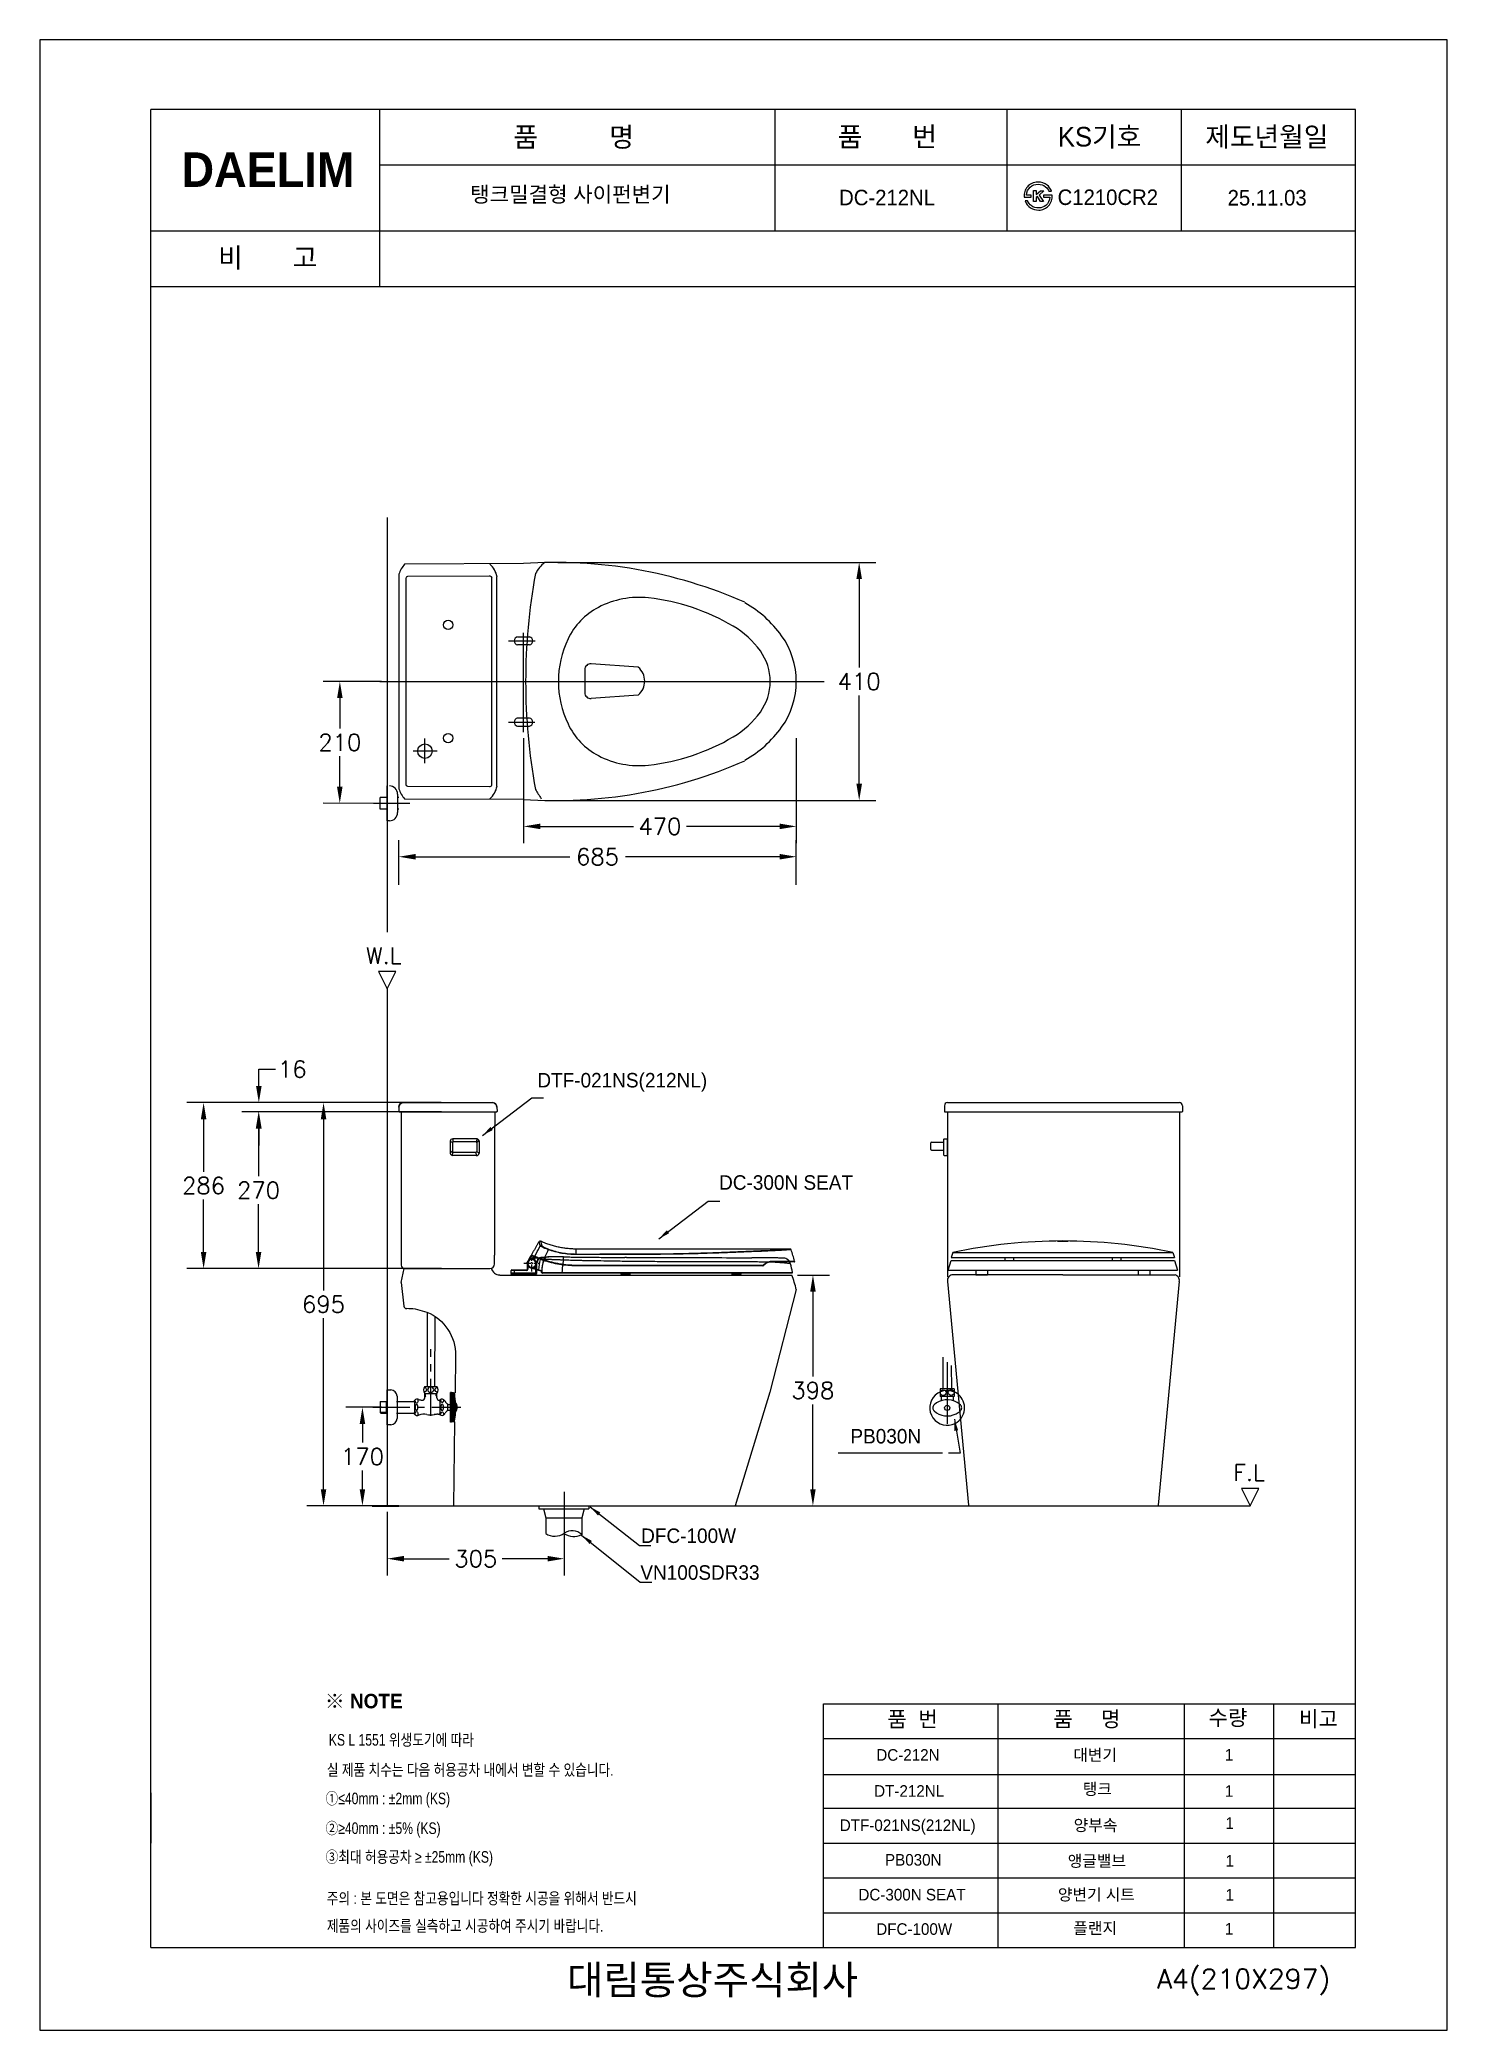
# Model space of a CAD drawing. Extents: x 72016 to 74442, y 58331 to 61762.
import ezdxf
from ezdxf.lldxf.tags import DXFTag

# ---------------------------------------------------------------- set-up
doc = ezdxf.new("R2010")
doc.units = 0
doc.header["$MEASUREMENT"] = 0
doc.linetypes.add('BORDER', pattern=[18, 5, -2, 5, -2, 2, -2])
doc.linetypes.add('CENTER', pattern=[50.8, 31.75, -6.35, 6.35, -6.35])
doc.layers.get('0').update_dxf_attribs({"linetype": 'CONTINUOUS'})
doc.layers.get('Defpoints').update_dxf_attribs({"linetype": 'CONTINUOUS'})
for name, color, linetype in [('001', 7, 'CONTINUOUS'), ('1', 2, 'CONTINUOUS'), ('2', 2, 'CONTINUOUS'), ('6', 6, 'CONTINUOUS'), ('CENTER', 1, 'CONTINUOUS'), ('Dim', 4, 'CONTINUOUS'), ('FAUCET', 4, 'CONTINUOUS'), ('LAYER_02', 7, 'CONTINUOUS'), ('LINE', 7, 'CONTINUOUS'), ('MAIN', 7, 'CONTINUOUS'), ('POINT', 3, 'CONTINUOUS'), ('YA', 7, 'CONTINUOUS')]:
    doc.layers.add(name, color=color, linetype=linetype)
doc.layers.add('AM_6', color=2, linetype='CONTINUOUS', lineweight=30)
doc.layers.add('Y', color=202, linetype='CONTINUOUS', lineweight=35)
doc.styles.add('h', font='', dxfattribs={"height": 30})
doc.styles.add('MtXpl_', font='')
doc.styles.get("Standard").update_dxf_attribs({"font": 'txt.shx', "bigfont": 'ghs.shx'})
doc.styles.add('굴림', font='', dxfattribs={"height": 3.2})
doc.styles.add('스타일1', font='txt.shx', dxfattribs={"bigfont": 'ghs.shx'})
doc.styles.get('h').set_extended_font_data('Haansoft Batang')
doc.styles.get('MtXpl_').set_extended_font_data('Gulim', bold=True)
doc.styles.get('굴림').set_extended_font_data('Gulim')
tags = doc.linetypes.add('Amconstr', pattern=[9999, 9999, 0]).pattern_tags.tags
tags[6:7] = [DXFTag(74, 4), DXFTag(75, 0), DXFTag(340, '0'), DXFTag(46, 1.0), DXFTag(50, 0.0), DXFTag(44, 0.0), DXFTag(45, 0.0)]
tags[4:5] = [DXFTag(74, 4), DXFTag(75, 0), DXFTag(340, '0'), DXFTag(46, 1.0), DXFTag(50, 0.0), DXFTag(44, 0.0), DXFTag(45, 0.0)]
doc.dimstyles.new('SERIM', dxfattribs={"dimscale": 10, "dimtxt": 3, "dimasz": 2, "dimexe": 1, "dimexo": 1.5, "dimgap": 1, "dimtad": 1, "dimtoh": 1, "dimdec": 0, "dimdsep": 46, "dimtxsty": 'h', "dimcen": -0.3, "dimclrt": 2, "dimadec": 0, "dimazin": 0, "dimtfac": 1, "dimtdec": 0, "dimtmove": 1, "dimatfit": 3, "dimfxl": 0, "dimtolj": 1, "dimtzin": 0, "dimarcsym": 0})
doc.dimstyles.get("Standard").update_dxf_attribs({"dimtxt": 0.18, "dimasz": 0.18, "dimexe": 0.18, "dimexo": 0.0625, "dimgap": 0.09, "dimtad": 0, "dimtih": 1, "dimtoh": 1, "dimdec": 4, "dimzin": 0, "dimdsep": 46, "dimtxsty": 'Standard', "dimcen": 0.09, "dimadec": 0, "dimazin": 0, "dimtfac": 1, "dimtdec": 4, "dimtofl": 0, "dimtmove": 0, "dimatfit": 0, "dimfxl": 0, "dimtolj": 1, "dimtzin": 0, "dimarcsym": 0})

msp = doc.modelspace()

# ---------------------------------------------------------------- texts
at = {"color": 3, "style": '굴림', "width": 0.8}
for s, p in [('KS L 1551 위생도기에 따라', (72514.5, 58821.7)), ('실 제품 치수는 다음 허용공차 내에서 변할 수 있습니다.', (72511.1, 58770)), ('①≤40mm : ±2mm (KS)', (72508.9, 58720.7)), ('②≥40mm : ±5%%% (KS)', (72508.9, 58669.4)), ('③최대 허용공차 ≥ ±25mm (KS)', (72508.9, 58619.9))]:
    msp.add_text(s, height=20, dxfattribs=at).set_placement(p)
at = {"color": 1, "style": '굴림', "width": 0.8}
for s, p in [('주의 : 본 도면은 참고용입니다 정확한 시공을 위해서 반드시', (72511.1, 58548.5)), ('제품의 사이즈를 실측하고 시공하여 주시기 바랍니다.', (72511.1, 58501.1))]:
    msp.add_text(s, height=20, dxfattribs=at).set_placement(p)
at = {"layer": '2', "style": 'MtXpl_'}
msp.add_text('※ NOTE', height=25, dxfattribs=at).set_placement((72507.7, 58886))
at = {"layer": 'AM_6', "color": 0, "char_height": 25, "attachment_point": 4, "style": 'h'}
for s, insert in [('{\\fGulim|b0|i0|c129|p50;DTF-021NS(212NL)}', (72873.9, 59964.8)), ('{\\fGulim|b0|i0|c129|p50;DC-300N SEAT}', (73187.1, 59792.1)), ('{\\fGulim|b0|i0|c129|p50;PB030N}', (73413.4, 59354.8)), ('{\\fGulim|b0|i0|c129|p50;DFC-100W}', (73052.8, 59183.3)), ('{\\fGulim|b0|i0|c129|p50;VN100SDR33}', (73051.4, 59119.9))]:
    msp.add_mtext(s, dxfattribs=dict(at, insert=insert))
at = {"layer": 'Dim', "color": 0, "attachment_point": 1, "style": '스타일1'}
for s, insert, char_height in [('{\\fGulim|b0|i0|c129|p50;품          명}', (72832.6, 61611), 33.819), ('{\\fGulim|b0|i0|c129|p50;품       번}', (73391.6, 61611.5), 33.819), ('{\\fGulim|b0|i0|c129|p50;KS기호}', (73770.9, 61611.5), 33.819), ('{\\fGulim|b0|i0|c129|p50;제도년월일}', (74025, 61611.5), 33.819), ('{\\fGulim|b0|i0|c129|p50;비       고}', (72323.8, 61403.2), 33.819), ('{\\fGulim|b0|i0|c129|p50;품  번}', (73477.2, 58880.8), 26.746), ('{\\fGulim|b0|i0|c129|p50;품     명}', (73763.1, 58881), 26.746), ('{\\fGulim|b0|i0|c129|p50;수량}', (74030.5, 58883.2), 26.746), ('{\\fGulim|b0|i0|c129|p50;비고}', (74186.5, 58881.2), 26.746), ('{\\fGulim|b0|i0|c129|p50;1\\P}', (74058.8, 58816), 20), ('{\\fGulim|b0|i0|c129|p50;1\\P}', (74058.8, 58753.5), 20), ('{\\fGulim|b0|i0|c129|p50;1\\P}', (74059.7, 58698.1), 20), ('{\\fGulim|b0|i0|c129|p50;1\\P}', (74059.8, 58633.1), 20), ('{\\fGulim|b0|i0|c129|p50;1\\P}', (74059.8, 58574.6), 20), ('{\\fGulim|b0|i0|c129|p50;1\\P}', (74058.8, 58516.1), 20)]:
    msp.add_mtext(s, dxfattribs=dict(at, insert=insert, char_height=char_height))
for s, insert, char_height, width in [('{\\fGulim|b0|i0|c129|p50;탱크밀결형 사이펀변기}', (72758.1, 61508.7), 26.746, 445.419), ('{\\fGulim|b0|i0|c129|p50;DC-212NL}', (73393.9, 61503.2), 26.746, 168.306), ('{\\fGulim|b0|i0|c129|p50;C1210CR2}', (73770.5, 61503.7), 26.746, 168.306), ('{\\fGulim|b0|i0|c129|p50;25.11.03}', (74063.5, 61502.8), 26.746, 168.306), ('{\\fGulim|b0|i0|c129|p50;DC-212N}', (73458, 58815.7), 20, 147), ('{\\fGulim|b0|i0|c129|p50;대변기}', (73797.5, 58815.7), 20, 147), ('{\\fGulim|b0|i0|c129|p50;DT-212NL}', (73454.3, 58753.6), 20, 147), ('{\\fGulim|b0|i0|c129|p50;탱크}', (73813.9, 58756.9), 20, 147), ('{\\fGulim|b0|i0|c129|p50;DTF-021NS(212NL)}', (73395.1, 58694.5), 20, 147), ('{\\fGulim|b0|i0|c129|p50;양부속}', (73798.2, 58694.6), 20, 290), ('{\\fGulim|b0|i0|c129|p50;PB030N }', (73473, 58634.9), 20, 220.877), ('{\\fGulim|b0|i0|c129|p50;앵글밸브}', (73788, 58633), 20, 315), ('{\\fGulim|b0|i0|c129|p50;DC-300N SEAT}', (73427.2, 58574.9), 20, 220.877), ('{\\fGulim|b0|i0|c129|p50;양변기 시트}', (73771, 58575), 20, 212), ('{\\fGulim|b0|i0|c129|p50;DFC-100W}', (73458, 58515.6), 20, 147), ('{\\fGulim|b0|i0|c129|p50;플랜지}', (73797.6, 58517.2), 20, 212), ('{\\fGulim|b0|i0|c129|p50;       대림통상주식회사\\P}', (72797.7, 58443), 50, 1090)]:
    msp.add_mtext(s, dxfattribs=dict(at, insert=insert, char_height=char_height, width=width))
at = {"layer": 'LAYER_02', "color": 0}
for s, p in [('W.L', (72578.6, 60169.1)), ('F.L', (74073.5, 59278.1))]:
    msp.add_text(s, height=27.99, dxfattribs=at).set_placement(p)
at = {"layer": 'YA', "color": 7}
msp.add_text('A4(210X297)', height=33.819, dxfattribs=at).set_placement((73941.7, 58402.9))
at = {"layer": 'YA', "color": 7, "insert": (72260.6, 61567.6), "char_height": 59.437, "width": 290.871, "attachment_point": 1, "style": 'h'}
msp.add_mtext('{\\fHYGraphic-Medium|b1|i0|c129|p18;DAELIM}', dxfattribs=at)

# ---------------------------------------------------------------- blocks, each defined once
blk = doc.blocks.new('*D9')
at = {"layer": 'Defpoints', "color": 0}
for p in [(72615.2, 59404.8), (72572.4, 59234.9), (72615.2, 59234.9)]:
    blk.add_point(p, dxfattribs=at)
at = {"layer": 'Dim', "color": 0, "lineweight": -2}
for p, q in [((72605.2, 59404.8), (72543.6, 59404.8)), ((72572.4, 59376), (72572.4, 59343.9)), ((72572.4, 59263.7), (72572.4, 59295.9)), ((72605.2, 59234.9), (72543.6, 59234.9))]:
    blk.add_line(p, q, dxfattribs=at)
at = {"layer": 'Dim', "color": 0}
for points in [[(72567.6, 59376), (72577.2, 59376), (72572.4, 59404.8)], [(72567.6, 59263.7), (72577.2, 59263.7), (72572.4, 59234.9)]]:
    blk.add_solid(points, dxfattribs=at)
at = {"layer": 'Dim', "color": 0, "insert": (72572.4, 59319.9), "char_height": 28.8, "attachment_point": 5}
blk.add_mtext('\\A1;170', dxfattribs=at)
blk = doc.blocks.new('*D12')
at = {"layer": 'Defpoints', "color": 0}
for p in [(73312.2, 59632.8), (73312.2, 59234.9), (73348.8, 59234.9)]:
    blk.add_point(p, dxfattribs=at)
at = {"layer": 'Dim', "color": 0, "lineweight": -2}
for p, q in [((73322.2, 59632.8), (73377.6, 59632.8)), ((73348.8, 59604), (73348.8, 59457.9)), ((73348.8, 59263.7), (73348.8, 59409.9)), ((73322.2, 59234.9), (73377.6, 59234.9))]:
    blk.add_line(p, q, dxfattribs=at)
at = {"layer": 'Dim', "color": 0}
for points in [[(73344, 59604), (73353.6, 59604), (73348.8, 59632.8)], [(73344, 59263.7), (73353.6, 59263.7), (73348.8, 59234.9)]]:
    blk.add_solid(points, dxfattribs=at)
at = {"layer": 'Dim', "color": 0, "insert": (73348.8, 59433.9), "char_height": 28.8, "attachment_point": 5}
blk.add_mtext('\\A1;398', dxfattribs=at)
blk = doc.blocks.new('*D13')
at = {"layer": 'Defpoints', "color": 0}
for p in [(72615.2, 60655.7), (72533.4, 60445.8), (72615, 60445.7)]:
    blk.add_point(p, dxfattribs=at)
at = {"layer": 'Dim', "color": 0, "lineweight": -2}
for p, q in [((72605.2, 60655.7), (72504.7, 60655.8)), ((72533.5, 60627), (72533.5, 60574.8)), ((72533.4, 60474.6), (72533.5, 60526.8)), ((72605, 60445.7), (72504.6, 60445.8))]:
    blk.add_line(p, q, dxfattribs=at)
at = {"layer": 'Dim', "color": 0}
for points in [[(72528.7, 60627), (72538.3, 60627), (72533.5, 60655.8)], [(72528.6, 60474.6), (72538.2, 60474.6), (72533.4, 60445.8)]]:
    blk.add_solid(points, dxfattribs=at)
at = {"layer": 'Dim', "color": 0, "insert": (72533.5, 60550.8), "char_height": 28.8, "attachment_point": 5}
blk.add_mtext('\\A1;210', dxfattribs=at)
blk = doc.blocks.new('*D14')
at = {"layer": 'Defpoints', "color": 0}
for p in [(72899.4, 60860.9), (72899.5, 60450.6), (73428.5, 60450.6)]:
    blk.add_point(p, dxfattribs=at)
at = {"layer": 'Dim', "color": 0, "lineweight": -2}
for p, q in [((72909.4, 60860.9), (73457.3, 60860.9)), ((73428.5, 60832.1), (73428.5, 60679.7)), ((73428.5, 60479.4), (73428.5, 60631.7)), ((72909.5, 60450.6), (73457.3, 60450.6))]:
    blk.add_line(p, q, dxfattribs=at)
at = {"layer": 'Dim', "color": 0}
for points in [[(73423.7, 60832.1), (73433.3, 60832.1), (73428.5, 60860.9)], [(73423.7, 60479.4), (73433.3, 60479.4), (73428.5, 60450.6)]]:
    blk.add_solid(points, dxfattribs=at)
at = {"layer": 'Dim', "color": 0, "insert": (73428.5, 60655.7), "char_height": 28.8, "attachment_point": 5}
blk.add_mtext('\\A1;410', dxfattribs=at)
blk = doc.blocks.new('*D11')
at = {"layer": 'Defpoints', "color": 0}
for p in [(72505.4, 59929.9), (72640.3, 59929.9), (72622.8, 59234.9)]:
    blk.add_point(p, dxfattribs=at)
at = {"layer": 'Dim', "color": 0, "lineweight": -2}
for p, q in [((72630.3, 59929.9), (72476.6, 59929.9)), ((72505.4, 59901.1), (72505.4, 59606.4)), ((72505.4, 59263.7), (72505.4, 59558.4)), ((72612.8, 59234.9), (72476.6, 59234.9))]:
    blk.add_line(p, q, dxfattribs=at)
at = {"layer": 'Dim', "color": 0}
for points in [[(72500.6, 59901.1), (72510.2, 59901.1), (72505.4, 59929.9)], [(72500.6, 59263.7), (72510.2, 59263.7), (72505.4, 59234.9)]]:
    blk.add_solid(points, dxfattribs=at)
at = {"layer": 'Dim', "color": 0, "insert": (72505.4, 59582.4), "char_height": 28.8, "attachment_point": 5}
blk.add_mtext('\\A1;695', dxfattribs=at)
blk = doc.blocks.new('*D10')
at = {"layer": 'Defpoints', "color": 0}
for p in [(72615.2, 59234.9), (72920.2, 59234.9), (72920.2, 59143.9)]:
    blk.add_point(p, dxfattribs=at)
at = {"layer": 'Dim', "color": 0, "lineweight": -2}
for p, q in [((72615.2, 59224.9), (72615.2, 59115.1)), ((72920.2, 59224.9), (72920.2, 59115.1)), ((72644, 59143.9), (72722.1, 59143.9)), ((72891.4, 59143.9), (72813.3, 59143.9))]:
    blk.add_line(p, q, dxfattribs=at)
at = {"layer": 'Dim', "color": 0}
for points in [[(72644, 59148.7), (72644, 59139.1), (72615.2, 59143.9)], [(72891.4, 59148.7), (72891.4, 59139.1), (72920.2, 59143.9)]]:
    blk.add_solid(points, dxfattribs=at)
at = {"layer": 'Dim', "color": 0, "insert": (72767.7, 59143.9), "char_height": 28.8, "attachment_point": 5}
blk.add_mtext('\\A1;305', dxfattribs=at)
blk = doc.blocks.new('*D7')
at = {"layer": 'Defpoints', "color": 0}
for p in [(72850.2, 60568.1), (73320.2, 60568.1), (73320.2, 60406)]:
    blk.add_point(p, dxfattribs=at)
at = {"layer": 'Dim', "color": 0, "lineweight": -2}
for p, q in [((72850.2, 60558.1), (72850.2, 60377.2)), ((73320.2, 60558.1), (73320.2, 60377.2)), ((72879, 60406), (73039.6, 60406)), ((73291.4, 60406), (73130.8, 60406))]:
    blk.add_line(p, q, dxfattribs=at)
at = {"layer": 'Dim', "color": 0}
for points in [[(72879, 60410.8), (72879, 60401.2), (72850.2, 60406)], [(73291.4, 60410.8), (73291.4, 60401.2), (73320.2, 60406)]]:
    blk.add_solid(points, dxfattribs=at)
at = {"layer": 'Dim', "color": 0, "insert": (73085.2, 60406), "char_height": 28.8, "attachment_point": 5}
blk.add_mtext('\\A1;470', dxfattribs=at)
blk = doc.blocks.new('*D8')
at = {"layer": 'Defpoints', "color": 0}
for p in [(73320.2, 60353.7), (72635.2, 60295.5), (73320.2, 60295.5)]:
    blk.add_point(p, dxfattribs=at)
at = {"layer": 'Dim', "color": 0, "lineweight": -2}
for p, q in [((72635.2, 60305.5), (72635.2, 60382.5)), ((73320.2, 60305.5), (73320.2, 60382.5)), ((72664, 60353.7), (72929.7, 60353.7)), ((73291.4, 60353.7), (73025.7, 60353.7))]:
    blk.add_line(p, q, dxfattribs=at)
at = {"layer": 'Dim', "color": 0}
for points in [[(72664, 60358.5), (72664, 60348.9), (72635.2, 60353.7)], [(73291.4, 60358.5), (73291.4, 60348.9), (73320.2, 60353.7)]]:
    blk.add_solid(points, dxfattribs=at)
at = {"layer": 'Dim', "color": 0, "insert": (72977.7, 60353.7), "char_height": 28.8, "attachment_point": 5}
blk.add_mtext('\\A1;685', dxfattribs=at)
blk = doc.blocks.new('*D15')
at = {"layer": 'Defpoints', "color": 0}
for p in [(72393.4, 59913.9), (72718.8, 59913.9), (72718.8, 59643.9)]:
    blk.add_point(p, dxfattribs=at)
at = {"layer": 'Dim', "color": 0, "lineweight": -2}
for p, q in [((72708.8, 59913.9), (72364.6, 59913.9)), ((72393.4, 59885.1), (72393.4, 59802.9)), ((72393.4, 59672.7), (72393.4, 59754.9)), ((72708.8, 59643.9), (72364.6, 59643.9))]:
    blk.add_line(p, q, dxfattribs=at)
at = {"layer": 'Dim', "color": 0}
for points in [[(72398.2, 59885.1), (72388.6, 59885.1), (72393.4, 59913.9)], [(72398.2, 59672.7), (72388.6, 59672.7), (72393.4, 59643.9)]]:
    blk.add_solid(points, dxfattribs=at)
at = {"layer": 'Dim', "color": 0, "insert": (72393.4, 59778.9), "char_height": 28.8, "attachment_point": 5}
blk.add_mtext('\\A1;270', dxfattribs=at)
blk = doc.blocks.new('*D16')
at = {"layer": 'Defpoints', "color": 0}
for p in [(72393.9, 59929.9), (72718.2, 59929.9), (72718.8, 59913.9)]:
    blk.add_point(p, dxfattribs=at)
at = {"layer": 'Dim', "color": 0, "lineweight": -2}
for p, q in [((72393.9, 59958.7), (72393.9, 59987.5)), ((72393.9, 59987.5), (72422.7, 59987.5)), ((72708.2, 59929.9), (72365.1, 59929.9)), ((72708.8, 59913.9), (72365.1, 59913.9)), ((72393.9, 59885.1), (72393.9, 59856.3))]:
    blk.add_line(p, q, dxfattribs=at)
at = {"layer": 'Dim', "color": 0}
for points in [[(72389.1, 59958.7), (72398.7, 59958.7), (72393.9, 59929.9)], [(72389.1, 59885.1), (72398.7, 59885.1), (72393.9, 59913.9)]]:
    blk.add_solid(points, dxfattribs=at)
at = {"layer": 'Dim', "color": 0, "insert": (72451.5, 59987.5), "char_height": 28.8, "attachment_point": 5}
blk.add_mtext('\\A1;16', dxfattribs=at)
blk = doc.blocks.new('*D17')
at = {"layer": 'Defpoints', "color": 0}
for p in [(72298.7, 59929.9), (72718.2, 59929.9), (72718.8, 59643.9)]:
    blk.add_point(p, dxfattribs=at)
at = {"layer": 'Dim', "color": 0, "lineweight": -2}
for p, q in [((72708.2, 59929.9), (72269.9, 59929.9)), ((72298.7, 59901.1), (72298.7, 59810.9)), ((72298.7, 59672.7), (72298.7, 59762.9)), ((72708.8, 59643.9), (72269.9, 59643.9))]:
    blk.add_line(p, q, dxfattribs=at)
at = {"layer": 'Dim', "color": 0}
for points in [[(72293.9, 59901.1), (72303.5, 59901.1), (72298.7, 59929.9)], [(72293.9, 59672.7), (72303.5, 59672.7), (72298.7, 59643.9)]]:
    blk.add_solid(points, dxfattribs=at)
at = {"layer": 'Dim', "color": 0, "insert": (72298.7, 59786.9), "char_height": 28.8, "attachment_point": 5}
blk.add_mtext('\\A1;286', dxfattribs=at)

# ---------------------------------------------------------------- dimensions: what is measured, and where the dimension line sits
at = {"layer": 'Dim', "color": 0}
for base, p1, p2, override, picture, middle in [((73428.5, 60450.6), (72899.4, 60860.9), (72899.5, 60450.6), {"dimscale": 160, "dimgap": 0.06, "dimdec": 0, "dimatfit": 3, "dimarcsym": 1}, '*D14', (73428.5, 60655.7)), ((72393.9, 59929.9), (72718.8, 59913.9), (72718.2, 59929.9), {"dimscale": 160, "dimgap": 0.06, "dimdec": 0, "dimatfit": 3, "dimarcsym": 1}, '*D16', (72451.5, 59987.5)), ((72298.7, 59929.9), (72718.8, 59643.9), (72718.2, 59929.9), {"dimscale": 160, "dimgap": 0.06, "dimdec": 0, "dimatfit": 3, "dimarcsym": 1}, '*D17', (72298.7, 59786.9)), ((73348.8, 59234.9), (73312.2, 59632.8), (73312.2, 59234.9), {"dimscale": 160, "dimgap": 0.06, "dimdec": 0, "dimatfit": 3}, '*D12', (73348.8, 59433.9)), ((72572.4, 59234.9), (72615.2, 59404.8), (72615.2, 59234.9), {"dimscale": 160, "dimgap": 0.06, "dimdec": 0, "dimatfit": 3}, '*D9', (72572.4, 59319.9))]:
    dim = msp.add_linear_dim(base=base, p1=p1, p2=p2, angle=90, dimstyle='Standard', override=override, dxfattribs=at)
    dim.commit()
    dim.dimension.update_dxf_attribs({"geometry": picture, "text_midpoint": middle})
for p1, p2, distance, override, picture, middle in [((72615.2, 60655.7), (72615, 60445.7), -81.6, {"dimscale": 160, "dimgap": 0.06, "dimdec": 0, "dimatfit": 3}, '*D13', (72533.5, 60550.8)), ((72718.8, 59643.9), (72718.8, 59913.9), 325.4, {"dimscale": 160, "dimgap": 0.06, "dimdec": 0, "dimatfit": 3, "dimarcsym": 1}, '*D15', (72393.4, 59778.9))]:
    dim = msp.add_aligned_dim(p1=p1, p2=p2, distance=distance, dimstyle='Standard', override=override, dxfattribs=at)
    dim.commit()
    dim.dimension.update_dxf_attribs({"geometry": picture, "text_midpoint": middle})
for base, p1, p2, picture, middle in [((73320.2, 60406), (72850.2, 60568.1), (73320.2, 60568.1), '*D7', (73085.2, 60406)), ((73320.2, 60353.7), (72635.2, 60295.5), (73320.2, 60295.5), '*D8', (72977.7, 60353.7)), ((72920.2, 59143.9), (72615.2, 59234.9), (72920.2, 59234.9), '*D10', (72767.7, 59143.9))]:
    dim = msp.add_linear_dim(base=base, p1=p1, p2=p2, dimstyle='Standard', override={"dimscale": 160, "dimgap": 0.06, "dimdec": 0, "dimatfit": 3, "dimarcsym": 1}, dxfattribs=at)
    dim.commit()
    dim.dimension.update_dxf_attribs({"geometry": picture, "text_midpoint": middle})
at = {"layer": 'Dim', "color": 7}
dim = msp.add_linear_dim(base=(72505.4, 59929.9), p1=(72622.8, 59234.9), p2=(72640.3, 59929.9), angle=90, dimstyle='Standard', override={"dimscale": 160, "dimgap": 0.06, "dimdec": 0, "dimatfit": 3, "dimarcsym": 1}, dxfattribs=at)
dim.commit()
dim.dimension.update_dxf_attribs({"geometry": '*D11', "text_midpoint": (72505.4, 59582.4)})

# ---------------------------------------------------------------- linework, layer by layer
for p, q in [((73047.8, 60680.2), (72966.4, 60686.2)), ((72955.7, 60676.2), (72955.7, 60636.4)), ((73047.8, 60632.4), (72966.4, 60626.4)), ((72723.4, 59863.3), (72727.4, 59861.1)), ((72728.4, 59867.4), (72728.4, 59862.5)), ((72770, 59867.4), (72768.5, 59862.5)), ((72773.4, 59864.2), (72769.5, 59861)), ((73579.9, 59867.4), (73579.9, 59838.9)), ((73579.9, 59865.6), (73580.6, 59865.6)), ((73579.9, 59864.8), (73580.6, 59864.7)), ((72723.4, 59842.9), (72727.3, 59846)), ((72727.9, 59838.9), (72728.5, 59844.1)), ((72769, 59838.9), (72768.5, 59844.1)), ((72773.4, 59842.8), (72769.5, 59845.3)), ((73579.9, 59840.8), (73580.6, 59840.7)), ((73579.9, 59840), (73580.6, 59839.9))]:
    msp.add_line(p, q)
for centre, radius, start, end in [((72965.7, 60676.2), 10, 85.7896, 180), ((73027.7, 60656.3), 31.2, 310.0544, 49.9456), ((72965.7, 60636.4), 10, 180, 274.2104), ((72728.8, 59861.1), 1.43, 101.7858, 186.2046), ((72767.6, 59860.8), 1.94, 354.9548, 61.2904), ((72729.5, 59846), 2.16, 172.0736, 242.2832), ((72767.9, 59845.6), 1.58, 290.6327, 10.2856)]:
    msp.add_arc(centre, radius, start, end)
at = {"layer": '001', "color": 7}
msp.add_open_spline([(72635.4, 59234.9), (72640.2, 59234.9), (72645.1, 59234.9)], degree=2, dxfattribs=at)
at = {"layer": '1', "color": 7}
for p, q in [((72856.7, 59654.7), (72861.1, 59662.3)), ((72857.5, 59654.2), (72856.7, 59654.7)), ((72862, 59661.8), (72857.5, 59654.2)), ((72862, 59661.8), (72861.1, 59662.3)), ((72863.2, 59661), (72877.6, 59663.2)), ((72863.2, 59661), (72863.3, 59660)), ((72877.7, 59662.2), (72863.3, 59660)), ((72868.9, 59664.1), (72866.3, 59659.8)), ((72867.7, 59664), (72867.8, 59664.2)), ((72871.1, 59650.5), (72875.1, 59661.4)), ((72876, 59661.1), (72872.1, 59650.2)), ((72880.1, 59663.1), (72880.1, 59662.1)), ((72828.7, 59636.7), (72828.7, 59640.7)), ((72833.7, 59640.7), (72828.7, 59640.7)), ((72828.7, 59636.7), (72833.7, 59636.7)), ((72828.7, 59634.4), (72828.7, 59635.2)), ((72828.7, 59635.2), (72833.7, 59635.2)), ((72828.7, 59634.4), (72833.7, 59634.4)), ((72829.2, 59635.7), (72833.7, 59635.7)), ((72829.2, 59633.9), (72833.7, 59633.9)), ((72829.7, 59641.7), (72833.7, 59641.7)), ((72833.7, 59641.7), (72833.7, 59640.7)), ((72833.7, 59641.7), (72855.7, 59641.7)), ((72855.7, 59640.7), (72833.7, 59640.7)), ((72833.7, 59640.7), (72833.7, 59636.7)), ((72833.7, 59636.7), (72871.2, 59636.7)), ((72833.7, 59635.7), (72833.7, 59636.7)), ((72833.7, 59635.7), (72871.2, 59635.7)), ((72833.7, 59635.7), (72833.7, 59635.2)), ((72833.7, 59634.4), (72833.7, 59635.2)), ((72871.2, 59635.2), (72833.7, 59635.2)), ((72833.7, 59633.9), (72833.7, 59634.4)), ((72833.7, 59634.4), (72871.2, 59634.4)), ((72871.7, 59633.9), (72833.7, 59633.9)), ((72850.2, 59632.8), (72854.1, 59632.9)), ((72850.2, 59632.8), (72854.1, 59632.9)), ((72851.9, 59633.9), (72851.4, 59633.9)), ((72855.7, 59641.7), (72855.7, 59640.7)), ((72856.3, 59653.3), (72857.3, 59653.2)), ((72856.7, 59642.7), (72856.7, 59653)), ((72856.7, 59653), (72857.7, 59653)), ((72856.7, 59642.7), (72857.7, 59642.7)), ((72857.7, 59653), (72857.7, 59642.7)), ((72862, 59645.2), (72862.3, 59646.2)), ((72876.2, 59640.8), (72862, 59645.2)), ((72862.3, 59646.2), (72876.5, 59641.7)), ((72872.1, 59650.2), (72871.1, 59650.5)), ((72872.2, 59653), (72871.2, 59653)), ((72871.2, 59636.7), (72871.2, 59653)), ((72871.2, 59636.7), (72872.2, 59636.7)), ((72871.2, 59635.7), (72871.2, 59636.7)), ((72871.2, 59635.7), (72871.2, 59635.2)), ((72871.2, 59635.7), (72871.7, 59635.7)), ((72871.2, 59634.4), (72871.2, 59635.2)), ((72872.2, 59635.2), (72871.2, 59635.2)), ((72871.2, 59633.9), (72871.2, 59634.4)), ((72871.2, 59634.4), (72872.2, 59634.4)), ((72872.2, 59653), (72872.2, 59636.7)), ((72872.2, 59635.2), (72872.2, 59634.4)), ((72876.2, 59640.8), (72876.5, 59641.7)), ((72916.3, 59637.4), (72916.3, 59636.2)), ((73250.4, 59633.2), (73250.4, 59633.2))]:
    msp.add_line(p, q, dxfattribs=at)
at = {"layer": '1', "color": 1, "linetype": 'BORDER'}
for p, q in [((72864.4, 59639.1), (72864.4, 59666.8)), ((72864.4, 59639.1), (72864.4, 59666.8)), ((72864.4, 59639.1), (72864.4, 59666.8)), ((72850.5, 59653), (72878.3, 59653)), ((72850.5, 59653), (72878.3, 59653)), ((72850.5, 59653), (72878.3, 59653))]:
    msp.add_line(p, q, dxfattribs=at)
at = {"layer": '1', "color": 7}
for centre, radius, start, end in [((72878.5, 59689.4), 2, 65.0085, 149.9912), ((72864.4, 59653), 8.1, 98.6668, 252.5482), ((72864.4, 59653), 7.75, 0, 180), ((72864.4, 59653), 7.1, 98.6668, 252.5482), ((72864.4, 59653), 6.75, 0, 180), ((72940.8, 59823), 179.4, 243.9475, 245.498), ((73309.3, 59675.6), 2, 19.483, 90.0001), ((73316.4, 59656.5), 1, 270, 15.3309), ((72829.7, 59640.7), 1, 90, 180), ((72829.7, 59636.7), 1, 180, 270), ((72829.2, 59635.2), 0.5, 90, 180), ((72829.2, 59634.4), 0.5, 180, 270), ((72855.7, 59642.7), 1, 270, 0), ((72855.7, 59642.7), 2, 270, 0), ((72864.4, 59653), 8.14, 177.861, 340), ((72864.4, 59653), 7.14, 177.861, 340), ((72871.2, 59636.7), 1, 270, 0), ((72871.7, 59635.2), 0.5, 0, 90), ((72871.7, 59634.4), 0.5, 270, 0), ((72882.3, 59637.2), 1, 179.4084, 270), ((73312.8, 59637.2), 1, 270, 12.4333)]:
    msp.add_arc(centre, radius, start, end, dxfattribs=at)
for points, degree in [([(72876.8, 59690.4), (72866.8, 59673.1), (72856.8, 59655.8)], 2), ([(72878.8, 59682.9), (72877.5, 59687.9), (72876.8, 59690.4), (72876.8, 59690.3)], 3), ([(72879.4, 59691.2), (72879.4, 59691.2), (72880, 59688.7), (72881.4, 59683.7)], 3), ([(72856.3, 59653.3), (72856.3, 59654.2), (72856.5, 59655.1), (72856.5, 59655.1)], 3), ([(72864.1, 59667.4), (72864.2, 59667.5), (72864.2, 59667.5), (72864.2, 59667.5)], 3), ([(72864.2, 59667.5), (72865, 59667.1), (72866.7, 59666.3), (72869.4, 59665.1)], 3), ([(72869.8, 59663.7), (72867.1, 59664.9), (72865.4, 59665.7), (72864.6, 59666.1)], 3), ([(72866.5, 59663.8), (72866.9, 59664.5), (72867.2, 59664.9), (72867.2, 59664.9)], 3), ([(72867.2, 59664.9), (72867.4, 59664.8), (72867.7, 59664.7), (72868, 59664.5)], 3), ([(72869.4, 59665.1), (72872.3, 59670.5), (72875.1, 59675.7), (72877.8, 59680.8)], 3), ([(72872.4, 59662.6), (72872.4, 59662.5), (72872.4, 59662.5), (72872.4, 59662.5)], 3), ([(72872.4, 59662.5), (72872.5, 59662.5), (72872.8, 59662.4), (72873.3, 59662.1)], 3), ([(72876.5, 59641.7), (72876.9, 59647.7), (72877.8, 59653.7), (72879.2, 59659.6)], 3), ([(72880.1, 59662.1), (72879.3, 59662.1), (72878.5, 59662.2), (72877.7, 59662.2)], 3), ([(72877.8, 59680.8), (72878.1, 59681.5), (72878.5, 59682.2), (72878.8, 59682.9)], 3), ([(72879.2, 59659.6), (72879.4, 59660.5), (72879.7, 59661.3), (72880.1, 59662.1)], 3), ([(72884, 59658.4), (72882.6, 59652.3), (72881.7, 59646.1), (72881.4, 59639.9)], 3), ([(72881.6, 59637.3), (72882.1, 59644.7), (72883.4, 59651.9), (72885.4, 59659)], 3), ([(72884.3, 59658), (72884.4, 59657.9), (72884.6, 59657.9), (72884.7, 59657.9)], 3), ([(72891.3, 59673.5), (72889.1, 59668.9), (72886.8, 59664.2), (72884.5, 59659.4)], 3), ([(72888.7, 59663.1), (72888.1, 59662.8), (72887.5, 59662.5)], 2), ([(72892.7, 59676.5), (72892.2, 59675.5), (72891.8, 59674.5), (72891.3, 59673.5)], 3), ([(73309.3, 59677.6), (73125.1, 59677.6), (72940.8, 59677.6)], 2), ([(72940.8, 59669), (72940.8, 59674.7), (72940.8, 59677.6), (72940.8, 59677.6)], 3), ([(72940.8, 59667.9), (72940.8, 59668.5), (72940.8, 59668.9), (72940.8, 59669)], 3), ([(73004.9, 59663.1), (73005.9, 59663.1), (73006.9, 59663.1), (73007.9, 59663.1)], 3), ([(73027.7, 59663.1), (73026.7, 59663.1), (73025.7, 59663.1), (73024.7, 59663.1)], 3), ([(73027.7, 59663.1), (73030.1, 59663.1), (73032.6, 59663.1), (73035, 59663)], 3), ([(73034.1, 59669.1), (73057.2, 59669.1), (73080.4, 59669.3), (73103.2, 59669.6)], 3), ([(73103.5, 59668.6), (73080.6, 59668.3), (73057.3, 59668.1), (73034.1, 59668)], 3), ([(73235.4, 59662.6), (73237.2, 59662.6), (73239, 59662.6), (73240.7, 59662.6)], 3), ([(73240.7, 59662.6), (73241.7, 59662.6), (73242.7, 59662.6), (73243.6, 59662.6)], 3), ([(73246.8, 59655.3), (73244.9, 59655.3), (73243.1, 59655.3), (73241.2, 59655.3)], 3), ([(73259.4, 59655.2), (73255.3, 59655.2), (73251.1, 59655.3), (73246.8, 59655.3)], 3), ([(73265.7, 59652.1), (73269.6, 59655.3), (73274.3, 59656.8), (73279, 59656.8)], 3), ([(73307.7, 59657.2), (73307.2, 59657.8), (73306.6, 59658.4), (73306, 59658.9)], 3), ([(73310.3, 59652.2), (73309.9, 59653.5), (73309.3, 59654.9), (73308.5, 59656.1)], 3), ([(73317.3, 59656.8), (73315.5, 59663.3), (73313.5, 59669.8), (73311.2, 59676.3)], 3), ([(72880.7, 59639.4), (72879.5, 59639.7), (72877.9, 59640.2), (72876.2, 59640.8)], 3), ([(72876.5, 59641.7), (72877.9, 59641.2), (72879.3, 59640.7), (72880.2, 59640.4)], 3), ([(72881.4, 59638.4), (72881.4, 59638.8), (72881.1, 59639.2), (72880.7, 59639.4)], 3), ([(72880.8, 59639.3), (72881.1, 59639.2), (72881.2, 59638.9)], 2), ([(72881.3, 59638.7), (72881.3, 59638.8), (72881.2, 59638.9), (72881.2, 59639)], 3), ([(72881.4, 59638.4), (72881.4, 59638.6), (72881.3, 59638.7), (72881.2, 59638.9)], 3), ([(72881.4, 59639.5), (72881.4, 59638.8), (72881.3, 59638), (72881.3, 59637.3)], 3), ([(72881.3, 59637.2), (72881.3, 59637.5), (72881.3, 59637.8), (72881.3, 59638.1)], 3), ([(72881.4, 59639.9), (72881.4, 59639.7), (72881.4, 59639.4), (72881.4, 59639.1)], 3), ([(72881.4, 59639.1), (72881.4, 59638.9), (72881.4, 59638.6), (72881.4, 59638.4)], 3), ([(72881.4, 59638.4), (72881.4, 59638.4), (72881.4, 59638.4), (72881.4, 59638.4)], 3), ([(72881.4, 59638.4), (72881.4, 59638.4), (72881.4, 59638.4), (72881.4, 59638.4)], 3), ([(73018.3, 59635.2), (73018.3, 59635.5), (73018.3, 59635.8), (73018.3, 59636.2)], 3), ([(73034.1, 59635.2), (73034.1, 59635.7), (73034.1, 59636.2)], 2), ([(73035.9, 59650), (73059.5, 59650), (73083, 59650), (73106.2, 59650)], 3), ([(73106.1, 59648.6), (73082.9, 59648.6), (73059.4, 59648.6), (73035.9, 59648.6)], 3), ([(73036.8, 59637.4), (73060.1, 59637.4), (73083.3, 59637.4), (73106.3, 59637.4)], 3), ([(73106.1, 59636.2), (73083.2, 59636.2), (73060, 59636.2), (73036.8, 59636.2)], 3), ([(73209.3, 59635.2), (73209.3, 59635.5), (73209.3, 59635.8), (73209.3, 59636.2)], 3), ([(73225.1, 59635.2), (73225.1, 59635.7), (73225.1, 59636.2)], 2), ([(73265.7, 59651), (73265, 59650.5), (73264.4, 59649.9), (73263.8, 59649.2)], 3), ([(73265.5, 59650.9), (73265.6, 59650.9), (73265.7, 59651), (73265.8, 59651.1)], 3), ([(73313.8, 59637.4), (73312.7, 59642.4), (73311.6, 59647.3), (73310.3, 59652.2)], 3)]:
    msp.add_open_spline(points, degree=degree, dxfattribs=at)
for points, knots in [([(72940.8, 59677.6), (72938.2, 59677.6), (72933, 59677.7), (72925.2, 59678.4), (72917.3, 59679.4), (72909.5, 59680.9), (72901.7, 59682.9), (72894, 59685.2), (72886.5, 59688), (72881.7, 59690.1), (72879.4, 59691.2)], [0, 0, 0, 0, 0.122297, 0.245928, 0.370731, 0.496537, 0.623166, 0.750433, 0.878145, 1, 1, 1, 1]), ([(72856.3, 59653.3), (72856.3, 59653.6), (72856.4, 59654), (72856.5, 59654.3), (72856.5, 59654.4), (72856.6, 59654.5), (72856.7, 59654.7)], [0, 0, 0, 0, 0.695533, 0.695533, 0.695533, 1, 1, 1, 1]), ([(72856.8, 59655.8), (72856.8, 59655.7), (72856.7, 59655.6), (72856.6, 59655.4), (72856.6, 59655.3), (72856.6, 59655.2), (72856.6, 59655.2)], [0, 0, 0, 0, 0.288268, 0.680678, 0.983774, 1, 1, 1, 1]), ([(72856.8, 59655.8), (72856.8, 59655.8), (72856.8, 59655.8), (72856.8, 59655.8), (72856.8, 59655.8), (72856.8, 59655.6), (72856.8, 59655.5), (72856.7, 59655.2), (72856.7, 59655), (72856.7, 59654.7)], [0, 0, 0, 0, 0.000399, 0.000399, 0.298262, 0.298262, 0.528278, 0.528278, 1, 1, 1, 1]), ([(72857.5, 59654.2), (72857.5, 59654.1), (72857.4, 59654), (72857.3, 59653.7), (72857.3, 59653.5), (72857.3, 59653.2)], [0, 0, 0, 0, 0.304457, 0.304457, 1, 1, 1, 1]), ([(72861.1, 59662.3), (72861.9, 59663.7), (72862.7, 59665), (72863.7, 59666.7), (72864, 59667.2), (72864.1, 59667.4)], [0, 0, 0, 0, 0.56676, 0.56676, 1, 1, 1, 1]), ([(72864.6, 59666.1), (72864.6, 59666.1), (72864.3, 59665.6), (72863.3, 59664.1), (72862.6, 59663), (72862, 59661.8)], [0, 0, 0, 0, 0.5, 0.5, 1, 1, 1, 1]), ([(72866.3, 59659.8), (72866.3, 59660.5), (72866.2, 59661.3), (72866.2, 59662.7), (72866.2, 59663.4), (72866.5, 59663.8)], [0, 0, 0, 0, 0.5, 0.5, 1, 1, 1, 1]), ([(72867.7, 59664), (72867.5, 59663.8), (72867.4, 59663.6), (72867.2, 59663), (72867.1, 59662.5), (72866.8, 59661.5), (72866.6, 59660.9), (72866.4, 59660.1), (72866.4, 59659.9), (72866.3, 59659.8), (72866.3, 59659.8), (72866.3, 59659.8)], [0, 0, 0, 0, 0.173372, 0.173372, 0.471385, 0.471385, 0.89831, 0.89831, 0.996626, 0.996626, 1, 1, 1, 1]), ([(72867.7, 59664.1), (72867.8, 59664.2), (72867.9, 59664.3), (72867.9, 59664.5), (72868, 59664.5)], [0, 0, 0, 0, 0.469631, 1, 1, 1, 1]), ([(72869.4, 59665.1), (72869.7, 59665), (72871.2, 59664.4), (72876.5, 59662.3), (72880.3, 59660.8), (72884.5, 59659.4)], [0, 0, 0, 0, 0.5, 0.5, 1, 1, 1, 1]), ([(72884.2, 59658), (72880.2, 59659.4), (72876.6, 59660.8), (72871.5, 59662.9), (72870.1, 59663.5), (72869.8, 59663.7)], [0, 0, 0, 0, 0.5, 0.5, 1, 1, 1, 1]), ([(72877.7, 59662.2), (72877.7, 59662.2), (72877.7, 59662.2), (72877.7, 59662.3), (72877.7, 59662.3), (72877.7, 59662.5), (72877.6, 59662.6), (72877.6, 59662.8), (72877.6, 59662.9), (72877.6, 59663), (72877.6, 59663.1), (72877.6, 59663.2), (72877.6, 59663.2), (72877.6, 59663.2)], [0, 0, 0, 0, 0.009719, 0.009719, 0.142864, 0.142864, 0.357904, 0.357904, 0.572168, 0.572168, 0.786073, 0.786073, 1, 1, 1, 1]), ([(72877.6, 59663.2), (72878.3, 59663.2), (72878.9, 59663.2), (72879.8, 59663.1), (72880, 59663.1), (72880.1, 59663.1)], [0, 0, 0, 0, 0.793321, 0.793321, 1, 1, 1, 1]), ([(72892.7, 59676.5), (72888.5, 59678.1), (72885, 59679.6), (72880.3, 59681.9), (72879.1, 59682.7), (72878.8, 59682.9)], [0, 0, 0, 0, 0.5, 0.5, 1, 1, 1, 1]), ([(72884, 59658.4), (72884, 59658.4), (72883.5, 59658.6), (72881.7, 59659), (72880.4, 59659.3), (72879.2, 59659.6)], [0, 0, 0, 0, 0.5, 0.5, 1, 1, 1, 1]), ([(72888.5, 59663), (72888.3, 59663), (72888.1, 59663), (72887.2, 59663), (72886.4, 59663), (72884, 59663), (72882.1, 59663.1), (72880.1, 59663.1)], [0, 0, 0, 0, 0.098353, 0.098353, 0.398902, 0.398902, 1, 1, 1, 1]), ([(72880.1, 59663.1), (72882.1, 59663.1), (72884, 59663), (72886.4, 59663), (72887.2, 59663), (72888.1, 59663), (72888.3, 59663), (72888.5, 59663)], [0, 0, 0, 0, 0.601098, 0.601098, 0.901647, 0.901647, 1, 1, 1, 1]), ([(72888.3, 59662.9), (72888.1, 59662.9), (72887.9, 59662.9), (72886.9, 59662.8), (72886.1, 59662.7), (72883.8, 59662.4), (72882, 59662.2), (72880.1, 59662.1)], [0, 0, 0, 0, 0.085207, 0.085207, 0.390138, 0.390138, 1, 1, 1, 1]), ([(72881.4, 59683.7), (72881.5, 59683.3), (72882.4, 59682.5), (72886.4, 59680.3), (72889.5, 59678.8), (72893.3, 59677.4)], [0, 0, 0, 0, 0.5, 0.5, 1, 1, 1, 1]), ([(72887.6, 59662.5), (72887.1, 59662.3), (72886.6, 59662.1), (72885.1, 59660.9), (72884.3, 59659.7), (72884, 59658.4)], [0, 0, 0, 0, 0.28878, 0.28878, 1, 1, 1, 1]), ([(72884.8, 59658.8), (72884.7, 59658.7), (72884.4, 59658.5), (72884.2, 59658.4), (72884.1, 59658.4), (72884, 59658.4)], [0, 0, 0, 0, 0.316728, 0.650001, 1, 1, 1, 1]), ([(72940.8, 59648.6), (72931, 59648.6), (72921.4, 59649.4), (72902.6, 59652.6), (72893.3, 59654.9), (72884.2, 59658)], [0, 0, 0, 0, 0.5, 0.5, 1, 1, 1, 1]), ([(72884.5, 59659.4), (72893.6, 59656.3), (72902.8, 59653.9), (72921.6, 59650.8), (72931.1, 59650), (72940.8, 59650)], [0, 0, 0, 0, 0.5, 0.5, 1, 1, 1, 1]), ([(72885.4, 59659), (72885.3, 59658.9), (72885.2, 59658.9), (72885.1, 59658.9), (72884.9, 59658.8), (72884.8, 59658.8), (72884.8, 59658.8)], [0, 0, 0, 0, 0.221728, 0.500088, 0.828974, 1, 1, 1, 1]), ([(72919, 59658.4), (72918, 59658.5), (72915.9, 59658.6), (72912.9, 59658.7), (72909.8, 59658.9), (72906.7, 59659), (72903.7, 59659.1), (72900.8, 59659.2), (72898.1, 59659.3), (72895.5, 59659.4), (72893.1, 59659.4), (72891, 59659.4), (72889.1, 59659.4), (72887.6, 59659.3), (72886.5, 59659.3), (72885.7, 59659.1), (72885.5, 59659), (72885.4, 59659)], [0, 0, 0, 0, 0.058397, 0.118023, 0.178854, 0.240872, 0.304064, 0.368425, 0.43395, 0.500641, 0.568499, 0.637528, 0.707727, 0.779091, 0.851609, 0.925256, 1, 1, 1, 1]), ([(72919.1, 59663.9), (72917.1, 59664), (72913.2, 59664), (72907.6, 59664), (72902.5, 59664), (72898.1, 59664), (72894.5, 59663.9), (72891.7, 59663.7), (72889.7, 59663.5), (72889, 59663.3), (72888.7, 59663.1)], [0, 0, 0, 0, 0.134719, 0.265473, 0.393784, 0.518942, 0.64233, 0.763138, 0.882596, 1, 1, 1, 1]), ([(72919.1, 59664), (72918.2, 59664), (72916.5, 59664), (72913.9, 59664.1), (72911.4, 59664.1), (72908.2, 59664.1), (72904.4, 59664.1), (72900.3, 59664.2), (72896.9, 59664.1), (72894.3, 59664.1), (72892.6, 59664.1), (72892.3, 59664), (72892.2, 59664)], [0, 0, 0, 0, 0.063084, 0.125388, 0.187282, 0.249145, 0.373717, 0.498081, 0.622847, 0.748204, 0.873956, 1, 1, 1, 1]), ([(72940.8, 59667.9), (72932.5, 59667.9), (72924.2, 59668.7), (72908.2, 59671.6), (72900.3, 59673.7), (72892.7, 59676.5)], [0, 0, 0, 0, 0.5, 0.5, 1, 1, 1, 1]), ([(72893.3, 59677.4), (72900.9, 59674.6), (72908.6, 59672.5), (72920.5, 59670.4), (72924.5, 59669.9), (72932.6, 59669.2), (72936.7, 59669), (72940.8, 59669)], [0, 0, 0, 0, 0.5, 0.5, 0.75, 0.75, 1, 1, 1, 1]), ([(72919, 59658.4), (72918.2, 59655), (72917.5, 59651.6), (72916.6, 59644.5), (72916.4, 59641), (72916.3, 59637.4)], [0, 0, 0, 0, 0.5, 0.5, 1, 1, 1, 1]), ([(72952.3, 59657.5), (72950, 59657.6), (72944.4, 59657.7), (72935.6, 59658), (72926.8, 59658.2), (72921.3, 59658.4), (72919, 59658.4)], [0, 0, 0, 0, 0.211098, 0.500018, 0.794863, 1, 1, 1, 1]), ([(72919.1, 59664), (72922.1, 59664), (72927.6, 59663.9), (72936.1, 59663.8), (72944.2, 59663.7), (72949.7, 59663.6), (72952.4, 59663.6)], [0, 0, 0, 0, 0.267477, 0.500007, 0.760064, 1, 1, 1, 1]), ([(72940.8, 59669), (72956.3, 59669), (72971.9, 59669), (73003, 59669.1), (73018.5, 59669.1), (73034.1, 59669.1)], [0, 0, 0, 0, 0.5, 0.5, 1, 1, 1, 1]), ([(73034.1, 59668), (73018.5, 59668), (73003, 59668), (72971.9, 59668), (72956.3, 59668), (72940.8, 59667.9)], [0, 0, 0, 0, 0.5, 0.5, 1, 1, 1, 1]), ([(73035, 59656.3), (73031.2, 59656.3), (73022.7, 59656.3), (73009, 59656.5), (72992.1, 59656.8), (72976.4, 59657.2), (72962.7, 59657.4), (72955.8, 59657.5), (72952.3, 59657.5)], [0, 0, 0, 0, 0.139089, 0.305769, 0.500007, 0.750024, 0.875, 1, 1, 1, 1]), ([(72952.4, 59663.6), (72957.2, 59663.5), (72966.5, 59663.4), (72980.3, 59663.3), (72996.2, 59663.2), (73010.9, 59663.1), (73021.2, 59663.1), (73024.7, 59663.1)], [0, 0, 0, 0, 0.198329, 0.388612, 0.571475, 0.857209, 1, 1, 1, 1]), ([(73035, 59663), (73037.8, 59663), (73043.5, 59663), (73054.8, 59663), (73069.7, 59663), (73086.5, 59662.9), (73097.6, 59662.9), (73102.4, 59662.9)], [0, 0, 0, 0, 0.125142, 0.250178, 0.500113, 0.787261, 1, 1, 1, 1]), ([(73103.9, 59655.6), (73100.9, 59655.6), (73094.2, 59655.6), (73082.8, 59655.7), (73067.6, 59656), (73051.3, 59656.2), (73039.8, 59656.3), (73035, 59656.3)], [0, 0, 0, 0, 0.128527, 0.295249, 0.500166, 0.790438, 1, 1, 1, 1]), ([(73102.4, 59662.9), (73113.6, 59662.9), (73124.8, 59662.9), (73146.7, 59662.8), (73157.6, 59662.8), (73189.3, 59662.7), (73209.5, 59662.7), (73235.4, 59662.6)], [0, 0, 0, 0, 0.25, 0.25, 0.5, 0.5, 1, 1, 1, 1]), ([(73103.2, 59669.6), (73117.6, 59669.9), (73131.7, 59670.1), (73159.4, 59670.9), (73172.9, 59671.3), (73199.2, 59672.2), (73211.9, 59672.8), (73236.2, 59673.8), (73247.8, 59674.3), (73258.9, 59674.8)], [0, 0, 0, 0, 0.25, 0.25, 0.5, 0.5, 0.75, 0.75, 1, 1, 1, 1]), ([(73260, 59673.6), (73254.5, 59673.4), (73248.8, 59673.2), (73237.1, 59672.7), (73231.1, 59672.4), (73212.8, 59671.7), (73200, 59671.2), (73173.6, 59670.3), (73159.9, 59669.8), (73132.1, 59669.1), (73117.9, 59668.8), (73103.5, 59668.6)], [0, 0, 0, 0, 0.125, 0.125, 0.25, 0.25, 0.5, 0.5, 0.75, 0.75, 1, 1, 1, 1]), ([(73233.8, 59655.3), (73224.1, 59655.4), (73214.1, 59655.4), (73193.4, 59655.5), (73182.7, 59655.5), (73149.9, 59655.6), (73127.1, 59655.6), (73103.9, 59655.6)], [0, 0, 0, 0, 0.25, 0.25, 0.5, 0.5, 1, 1, 1, 1]), ([(73241.2, 59655.3), (73240.4, 59655.3), (73239.7, 59655.3), (73238.2, 59655.3), (73237.4, 59655.3), (73235.7, 59655.3), (73234.7, 59655.3), (73233.8, 59655.3)], [0, 0, 0, 0, 0.305481, 0.305481, 0.610959, 0.610959, 1, 1, 1, 1]), ([(73253.2, 59662.6), (73252.1, 59662.6), (73249.9, 59662.6), (73246.7, 59662.6), (73244.7, 59662.6), (73243.7, 59662.6), (73243.6, 59662.6)], [0, 0, 0, 0, 0.358128, 0.690293, 0.991787, 1, 1, 1, 1]), ([(73299, 59661.8), (73298.9, 59661.8), (73298.7, 59661.8), (73298.1, 59661.9), (73296.9, 59661.9), (73295.2, 59662), (73292.9, 59662), (73290, 59662.1), (73286.6, 59662.2), (73282.7, 59662.3), (73278.2, 59662.3), (73273.1, 59662.4), (73267.1, 59662.5), (73260.5, 59662.5), (73255.7, 59662.5), (73253.2, 59662.6)], [0, 0, 0, 0, 0.040411, 0.108997, 0.185067, 0.265611, 0.347355, 0.427603, 0.50478, 0.581636, 0.660818, 0.74252, 0.826769, 0.912996, 1, 1, 1, 1]), ([(73258.9, 59674.8), (73266.7, 59675.1), (73273.7, 59675.5), (73282.9, 59676), (73285.8, 59676.2), (73291.2, 59676.5), (73293.7, 59676.6), (73300.2, 59677), (73303.6, 59677.2), (73307, 59677.4), (73307.9, 59677.5), (73309.1, 59677.6), (73309.3, 59677.6), (73309.3, 59677.6)], [0, 0, 0, 0, 0.25, 0.25, 0.375, 0.375, 0.5, 0.5, 0.75, 0.75, 0.875, 0.875, 1, 1, 1, 1]), ([(73310.3, 59652.2), (73310.3, 59652.2), (73310.2, 59652.2), (73309.8, 59652.3), (73309.1, 59652.4), (73308.2, 59652.5), (73306.5, 59652.7), (73303.2, 59653.1), (73297.1, 59653.7), (73289.2, 59654.3), (73281.2, 59654.8), (73273.9, 59655), (73266.8, 59655.2), (73261.8, 59655.2), (73259.4, 59655.2)], [0, 0, 0, 0, 0.047211, 0.095927, 0.146139, 0.197831, 0.250979, 0.350908, 0.50117, 0.646345, 0.750258, 0.8387, 0.921965, 1, 1, 1, 1]), ([(73311.2, 59676.3), (73311.2, 59676.3), (73310.9, 59676.2), (73309.8, 59676.2), (73308.9, 59676.1), (73305.4, 59675.9), (73302, 59675.7), (73295.3, 59675.4), (73292.8, 59675.2), (73287.4, 59674.9), (73284.4, 59674.8), (73275, 59674.3), (73267.9, 59674), (73260, 59673.6)], [0, 0, 0, 0, 0.125, 0.125, 0.25, 0.25, 0.5, 0.5, 0.625, 0.625, 0.75, 0.75, 1, 1, 1, 1]), ([(73278.3, 59655.5), (73276.1, 59655.5), (73273.9, 59655.1), (73269.6, 59653.7), (73267.6, 59652.6), (73265.7, 59651)], [0, 0, 0, 0, 0.5, 0.5, 1, 1, 1, 1]), ([(73316.4, 59655.5), (73316.4, 59655.5), (73315.5, 59655.5), (73312.2, 59655.5), (73309.8, 59655.5), (73303.2, 59655.5), (73299.2, 59655.5), (73289.8, 59655.5), (73284.4, 59655.5), (73278.3, 59655.5)], [0, 0, 0, 0, 0.25, 0.25, 0.5, 0.5, 0.75, 0.75, 1, 1, 1, 1]), ([(73279, 59656.8), (73285.1, 59656.8), (73290.6, 59656.8), (73300, 59656.8), (73304.1, 59656.8), (73310.7, 59656.8), (73313.1, 59656.8), (73316.5, 59656.8), (73317.3, 59656.8), (73317.3, 59656.8)], [0, 0, 0, 0, 0.25, 0.25, 0.5, 0.5, 0.75, 0.75, 1, 1, 1, 1]), ([(73303.7, 59660.4), (73302.6, 59661), (73301.4, 59661.4), (73299.7, 59661.7), (73299.3, 59661.8), (73298.8, 59661.8)], [0, 0, 0, 0, 0.731546, 0.731546, 1, 1, 1, 1]), ([(73308.8, 59655.7), (73308.7, 59655.8), (73308.6, 59656.1), (73308.2, 59656.5), (73307.8, 59657.1), (73307.2, 59657.6), (73306.7, 59658.1), (73306.3, 59658.5), (73306.1, 59658.7), (73305.9, 59658.8), (73305.8, 59658.9), (73305.7, 59659), (73305.5, 59659.2), (73305.2, 59659.4), (73304.9, 59659.6), (73304.5, 59659.9), (73304.1, 59660.2), (73303.9, 59660.3), (73303.8, 59660.4)], [0, 0, 0, 0, 0.03113, 0.11787, 0.242645, 0.360953, 0.455417, 0.482106, 0.503951, 0.513552, 0.522771, 0.532182, 0.542417, 0.567486, 0.622482, 0.704248, 0.86265, 1, 1, 1, 1]), ([(73306.6, 59658.4), (73306.5, 59658.5), (73306.3, 59658.7), (73306.1, 59658.8), (73305.9, 59658.9), (73305.9, 59659)], [0, 0, 0, 0, 0.23732, 0.756244, 1, 1, 1, 1]), ([(72880.2, 59640.4), (72880.2, 59640.1), (72880.2, 59639.9), (72880.4, 59639.6), (72880.5, 59639.4), (72880.7, 59639.4)], [0, 0, 0, 0, 0.5, 0.5, 1, 1, 1, 1]), ([(72880.2, 59640.4), (72880.4, 59640.3), (72880.8, 59640.2), (72881.2, 59640), (72881.4, 59639.9), (72881.4, 59639.9), (72881.4, 59639.9)], [0, 0, 0, 0, 0.263787, 0.517961, 0.763144, 1, 1, 1, 1]), ([(72881.4, 59639.1), (72881.4, 59639.1), (72881.4, 59639.1), (72881.4, 59639.2), (72881.3, 59639.2), (72881.3, 59639.2), (72881.2, 59639.2), (72881.2, 59639.2), (72881.1, 59639.2), (72881, 59639.3), (72880.8, 59639.3), (72880.7, 59639.4), (72880.7, 59639.4)], [0, 0, 0, 0, 0.125, 0.25, 0.25, 0.375, 0.5, 0.5, 0.625, 0.75, 0.875, 1, 1, 1, 1]), ([(72881.2, 59638.9), (72881.2, 59638.9), (72881.2, 59639), (72881, 59639.2), (72880.9, 59639.3), (72880.7, 59639.4)], [0, 0, 0, 0, 0.176383, 0.176383, 1, 1, 1, 1]), ([(72881.4, 59639.2), (72881.4, 59639.2), (72881.4, 59639.2), (72881.3, 59639.2), (72881.3, 59639.2), (72881.3, 59639.2)], [0, 0, 0, 0, 0.652077, 0.652077, 1, 1, 1, 1]), ([(72881.3, 59637.2), (72881.3, 59637.2), (72881.3, 59637.3), (72881.4, 59637.3), (72881.4, 59637.3), (72881.6, 59637.3)], [0, 0, 0, 0, 0.570811, 0.570811, 1, 1, 1, 1]), ([(72881.4, 59638.4), (72881.4, 59638.4), (72881.4, 59638.4), (72881.4, 59638.4), (72881.4, 59638.4), (72881.4, 59638.4)], [0, 0, 0, 0, 0.499609, 0.499609, 1, 1, 1, 1]), ([(72881.6, 59637.3), (72881.6, 59637.3), (72882.5, 59637.3), (72886, 59637.4), (72888.5, 59637.4), (72893.3, 59637.4), (72895.1, 59637.4), (72898.9, 59637.4), (72900.9, 59637.4), (72905.1, 59637.4), (72907.3, 59637.4), (72911.8, 59637.4), (72914, 59637.4), (72916.3, 59637.4)], [0, 0, 0, 0, 0.25, 0.25, 0.5, 0.5, 0.625, 0.625, 0.75, 0.75, 0.875, 0.875, 1, 1, 1, 1]), ([(72916.3, 59636.2), (72911.9, 59636.2), (72907.5, 59636.2), (72901.3, 59636.2), (72899.4, 59636.2), (72895.7, 59636.2), (72894, 59636.2), (72889.4, 59636.2), (72886.9, 59636.2), (72883.5, 59636.2), (72882.6, 59636.2), (72882.6, 59636.2)], [0, 0, 0, 0, 0.25, 0.25, 0.375, 0.375, 0.5, 0.5, 0.75, 0.75, 1, 1, 1, 1]), ([(72916.3, 59637.4), (72917, 59637.4), (72917.7, 59637.4), (72921, 59637.4), (72923.7, 59637.4), (72937, 59637.4), (72947.7, 59637.4), (72984.5, 59637.4), (73010.7, 59637.4), (73036.8, 59637.4)], [0, 0, 0, 0, 0.016599, 0.016599, 0.082993, 0.082993, 0.348569, 0.348569, 1, 1, 1, 1]), ([(73036.8, 59636.2), (73016.7, 59636.2), (72996.7, 59636.2), (72956.5, 59636.2), (72936.4, 59636.2), (72916.3, 59636.2)], [0, 0, 0, 0, 0.5, 0.5, 1, 1, 1, 1]), ([(72940.8, 59650), (72941.4, 59650), (72942.1, 59650), (72945.4, 59650), (72948.1, 59650), (72961.4, 59650), (72972.1, 59650), (73000.5, 59650), (73018.2, 59650), (73035.9, 59650)], [0, 0, 0, 0, 0.021016, 0.021016, 0.105081, 0.105081, 0.441341, 0.441341, 1, 1, 1, 1]), ([(73035.9, 59648.6), (73020.1, 59648.6), (73004.2, 59648.6), (72972.5, 59648.6), (72956.6, 59648.6), (72940.8, 59648.6)], [0, 0, 0, 0, 0.5, 0.5, 1, 1, 1, 1]), ([(73018.3, 59635.2), (73018.9, 59635.2), (73019.7, 59635.2), (73021.6, 59635.2), (73022.6, 59635.2), (73025.9, 59635.2), (73028.3, 59635.2), (73031.1, 59635.2), (73032, 59635.2), (73033.2, 59635.2), (73033.7, 59635.2), (73034, 59635.2), (73034.1, 59635.2), (73034.1, 59635.2)], [0, 0, 0, 0, 0.153759, 0.153759, 0.307518, 0.307518, 0.615035, 0.615035, 0.768794, 0.768794, 0.922553, 0.922553, 1, 1, 1, 1]), ([(73020, 59633.2), (73019.5, 59633.2), (73019.1, 59633.4), (73018.5, 59634.1), (73018.3, 59634.6), (73018.3, 59635.2)], [0, 0, 0, 0, 0.5, 0.5, 1, 1, 1, 1]), ([(73032.1, 59633.2), (73032.1, 59633.2), (73032.1, 59633.2), (73031.6, 59633.2), (73030.6, 59633.2), (73027.7, 59633.2), (73025.9, 59633.2), (73022.4, 59633.2), (73020.9, 59633.2), (73020, 59633.2)], [0, 0, 0, 0, 0.076779, 0.076779, 0.384519, 0.384519, 0.69226, 0.69226, 1, 1, 1, 1]), ([(73032.1, 59633.2), (73032.3, 59633.2), (73032.6, 59633.2), (73033, 59633.4), (73033.5, 59633.7), (73033.8, 59634.1), (73034.1, 59634.6), (73034.1, 59634.9), (73034.1, 59635.2)], [0, 0, 0, 0, 0.174575, 0.278766, 0.484765, 0.686831, 0.798219, 1, 1, 1, 1]), ([(73262.3, 59648.6), (73251.2, 59648.6), (73239.5, 59648.6), (73215, 59648.6), (73202.2, 59648.6), (73175.9, 59648.6), (73162.3, 59648.6), (73134.5, 59648.6), (73120.4, 59648.6), (73106.1, 59648.6)], [0, 0, 0, 0, 0.25, 0.25, 0.5, 0.5, 0.75, 0.75, 1, 1, 1, 1]), ([(73262.6, 59636.2), (73251.6, 59636.2), (73240, 59636.2), (73215.6, 59636.2), (73202.8, 59636.2), (73176.4, 59636.2), (73162.7, 59636.2), (73134.8, 59636.2), (73120.6, 59636.2), (73106.1, 59636.2)], [0, 0, 0, 0, 0.25, 0.25, 0.5, 0.5, 0.75, 0.75, 1, 1, 1, 1]), ([(73106.2, 59650), (73134.9, 59650), (73163, 59650), (73215.8, 59649.9), (73240.6, 59649.9), (73262.9, 59649.9)], [0, 0, 0, 0, 0.5, 0.5, 1, 1, 1, 1]), ([(73106.3, 59637.4), (73135.1, 59637.4), (73163.4, 59637.4), (73216.4, 59637.4), (73241.2, 59637.4), (73263.2, 59637.4)], [0, 0, 0, 0, 0.5, 0.5, 1, 1, 1, 1]), ([(73209.3, 59635.2), (73209.9, 59635.2), (73210.7, 59635.2), (73212.6, 59635.2), (73213.6, 59635.2), (73216.9, 59635.2), (73219.3, 59635.2), (73222.1, 59635.2), (73222.9, 59635.2), (73224.2, 59635.2), (73224.7, 59635.2), (73225, 59635.2), (73225.1, 59635.2), (73225.1, 59635.2)], [0, 0, 0, 0, 0.153759, 0.153759, 0.307518, 0.307518, 0.615035, 0.615035, 0.768794, 0.768794, 0.922553, 0.922553, 1, 1, 1, 1]), ([(73211, 59633.2), (73210.5, 59633.2), (73210.1, 59633.4), (73209.5, 59634.1), (73209.3, 59634.6), (73209.3, 59635.2)], [0, 0, 0, 0, 0.5, 0.5, 1, 1, 1, 1]), ([(73223.1, 59633.2), (73223.1, 59633.2), (73223, 59633.2), (73222.6, 59633.2), (73221.5, 59633.2), (73218.7, 59633.2), (73216.8, 59633.2), (73213.4, 59633.2), (73211.9, 59633.2), (73211, 59633.2)], [0, 0, 0, 0, 0.076779, 0.076779, 0.384519, 0.384519, 0.69226, 0.69226, 1, 1, 1, 1]), ([(73223.1, 59633.2), (73223.3, 59633.2), (73223.6, 59633.2), (73224, 59633.4), (73224.5, 59633.7), (73224.8, 59634.1), (73225, 59634.6), (73225.1, 59634.9), (73225.1, 59635.2)], [0, 0, 0, 0, 0.174575, 0.278766, 0.484765, 0.686831, 0.798219, 1, 1, 1, 1]), ([(73263.8, 59649.2), (73263.6, 59649), (73263.4, 59648.9), (73263.1, 59648.8), (73263.1, 59648.7), (73262.8, 59648.6), (73262.6, 59648.6), (73262.3, 59648.6)], [0, 0, 0, 0, 0.457714, 0.457714, 0.562429, 0.562429, 1, 1, 1, 1]), ([(73312.8, 59636.2), (73312.8, 59636.2), (73311.7, 59636.2), (73307.2, 59636.2), (73304, 59636.2), (73297.4, 59636.2), (73295, 59636.2), (73289.7, 59636.2), (73286.8, 59636.2), (73277.6, 59636.2), (73270.5, 59636.2), (73262.6, 59636.2)], [0, 0, 0, 0, 0.25, 0.25, 0.5, 0.5, 0.625, 0.625, 0.75, 0.75, 1, 1, 1, 1]), ([(73262.9, 59649.9), (73263, 59649.9), (73263.2, 59649.9), (73263.4, 59650), (73263.5, 59650.1), (73263.7, 59650.2)], [0, 0, 0, 0, 0.43383, 0.43383, 1, 1, 1, 1]), ([(73263.2, 59637.4), (73265.2, 59637.4), (73267.2, 59637.4), (73270.9, 59637.4), (73272.8, 59637.4), (73278.1, 59637.4), (73281.4, 59637.4), (73287.6, 59637.4), (73290.5, 59637.4), (73295.8, 59637.4), (73298.3, 59637.4), (73304.9, 59637.4), (73308.2, 59637.4), (73312.6, 59637.4), (73313.8, 59637.4), (73313.8, 59637.4)], [0, 0, 0, 0, 0.0625, 0.0625, 0.125, 0.125, 0.25, 0.25, 0.375, 0.375, 0.5, 0.5, 0.75, 0.75, 1, 1, 1, 1]), ([(73263.7, 59650.2), (73264.3, 59650.9), (73265, 59651.6), (73265.7, 59652.1), (73265.7, 59652.1), (73265.7, 59652.1)], [0, 0, 0, 0, 0.999984, 0.999984, 1, 1, 1, 1])]:
    msp.add_open_spline(points, degree=3, knots=knots, dxfattribs=at)
for points, weights, knots in [([(72864.2, 59667.5), (72864.2, 59667.5), (72864.2, 59667.4), (72863.7, 59666.5), (72864.6, 59666.1)], [0.972096814135, 0.985311815163, 1, 0.707106781187, 1], [4.633616, 4.633616, 4.633616, 4.712389, 4.712389, 6.283185, 6.283185, 6.283185]), ([(72866.5, 59663.8), (72867.3, 59663.4), (72867.6, 59664), (72867.6, 59664), (72867.7, 59664)], [0.968519718016, 0.723798125394, 1, 0.993899976244, 0.988054040241], [4.801905, 4.801905, 4.801905, 6.283185, 6.283185, 6.3159, 6.3159, 6.3159]), ([(72869.4, 59665.1), (72869.4, 59665), (72869.3, 59665), (72868.9, 59664.1), (72869.8, 59663.7)], [0.960624420712, 0.978773953308, 1, 0.707106781187, 1], [4.598553, 4.598553, 4.598553, 4.712389, 4.712389, 6.283185, 6.283185, 6.283185]), ([(72881.4, 59683.7), (72880.7, 59684), (72880, 59683.8), (72879.2, 59683.6), (72878.8, 59682.9)], [0.855672783685, 0.87117093674, 1, 0.854816673358, 0.853564287966], [0.879882, 0.879882, 0.879882, 1.570796, 1.570796, 2.349419, 2.349419, 2.349419]), ([(72884.5, 59659.4), (72884.4, 59659.2), (72884.4, 59659), (72884.1, 59658.1), (72884.2, 59658)], [0.88537900072, 0.921823096139, 1, 0.707106781187, 1], [4.293124, 4.293124, 4.293124, 4.712389, 4.712389, 6.283185, 6.283185, 6.283185]), ([(73278.3, 59655.5), (73279.1, 59655.5), (73279.1, 59656.5), (73279.1, 59656.7), (73279, 59656.8)], [1, 0.707106781187, 1, 0.934519385577, 0.898317092329], [0, 0, 0, 1.570796, 1.570796, 1.921971, 1.921971, 1.921971]), ([(72881.6, 59637.3), (72881.6, 59637.3), (72881.6, 59637.2), (72881.6, 59636.2), (72882.6, 59636.2)], [0.97256610321, 0.985572359833, 1, 0.707106781187, 1], [1.49342, 1.49342, 1.49342, 1.570796, 1.570796, 3.141593, 3.141593, 3.141593]), ([(73262.3, 59648.6), (73263, 59648.6), (73263, 59649.6), (73263, 59649.8), (73262.9, 59649.9)], [1, 0.707106781187, 1, 0.937307979236, 0.90145365368], [0, 0, 0, 1.570796, 1.570796, 1.907016, 1.907016, 1.907016])]:
    msp.add_rational_spline(points, weights, degree=2, knots=knots, dxfattribs=at)
for points, weights in [([(72887.5, 59662.5), (72885.4, 59661.2), (72884.8, 59658.8)], [0.894568775491, 0.883822345177, 1]), ([(72885.4, 59659), (72886.2, 59661.7), (72888.7, 59663.1)], [1, 0.876928724482, 0.901246836168]), ([(72887.6, 59662.5), (72887.4, 59662.5), (72887.2, 59662.4)], [0.92939125246, 0.922456921595, 0.916645047215]), ([(72888.9, 59663.2), (72888.7, 59663.2), (72888.5, 59663.1)], [0.915562422816, 0.910739215682, 0.906978089832]), ([(72893.3, 59677.4), (72893.1, 59677.4), (72892.7, 59676.5)], [0.966692335009, 0.808725706733, 0.871314924879]), ([(72919, 59658.4), (72919.1, 59663.2), (72919.1, 59663.9)], [1, 0.816231187486, 0.954247270797]), ([(72919.1, 59663.9), (72919.1, 59664), (72919.1, 59664)], [0.954247191843, 0.973870925148, 1]), ([(73263.8, 59649.2), (73264.1, 59649.6), (73263.7, 59650.2)], [1, 0.753093843281, 0.92246670096]), ([(73263.7, 59649.1), (73263.7, 59649.2), (73263.8, 59649.2)], [0.925506274425, 0.956204527334, 1])]:
    msp.add_rational_spline(points, weights, degree=2, dxfattribs=at)
at = {"layer": '6', "color": 0}
for p, q in [((72683.8, 59568.7), (72683.8, 59440.8)), ((72697.1, 59561.6), (72696.5, 59440.8)), ((72603.2, 59414.1), (72604.2, 59415.1)), ((72613.7, 59414.1), (72603.2, 59414.1)), ((72603.3, 59395.6), (72603.3, 59414.1)), ((72604.2, 59415.1), (72615.2, 59415.1)), ((72613.7, 59394.6), (72613.7, 59415.1)), ((72613.7, 59414.1), (72614.7, 59415.1)), ((72615.2, 59374.8), (72615.2, 59434.8)), ((72615.2, 59434.8), (72621.2, 59434.8)), ((72615.2, 59414.5), (72615.2, 59395.2)), ((72631, 59415.1), (72662.2, 59415.1)), ((72632.2, 59423.8), (72632.2, 59385.8)), ((72662.2, 59414.1), (72662.2, 59416.8)), ((72662.2, 59414.1), (72662.2, 59395.6)), ((72679.7, 59440.8), (72683.8, 59440.8)), ((72679.7, 59428.8), (72700.7, 59428.8)), ((72679.7, 59420.9), (72679.7, 59428.8)), ((72679.7, 59424.8), (72680.9, 59424.8)), ((72680.9, 59424.8), (72679.7, 59422.7)), ((72680.9, 59424.8), (72680.9, 59428.8)), ((72683.8, 59440.8), (72700.7, 59440.8)), ((72699.4, 59424.8), (72699.4, 59428.8)), ((72699.4, 59424.8), (72700.7, 59424.8)), ((72699.4, 59424.8), (72700.7, 59422.7)), ((72700.7, 59421.3), (72700.7, 59428.8)), ((72705.2, 59416.1), (72703.9, 59417)), ((72705.2, 59416.1), (72705.2, 59416.8)), ((72705.2, 59416.8), (72706.1, 59416.8)), ((72705.2, 59416.1), (72706.1, 59416.1)), ((72706.1, 59416.8), (72706.1, 59417.5)), ((72706.1, 59392.8), (72706.1, 59416.8)), ((72714.2, 59416.1), (72714.7, 59415.2)), ((72725.7, 59430.3), (72724.2, 59430.3)), ((72724.2, 59429.3), (72724.2, 59430.3)), ((72724.2, 59404.8), (72724.2, 59429.3)), ((72725.7, 59430.1), (72725.7, 59430.3)), ((72725.7, 59430.1), (72725.7, 59404.8)), ((72729.2, 59429.4), (72725.7, 59429.4)), ((72729.2, 59428.4), (72725.7, 59428.4)), ((72729.2, 59427.4), (72725.7, 59427.4)), ((72729.2, 59426.4), (72725.7, 59426.4)), ((72729.2, 59425.4), (72725.7, 59425.4)), ((72729.2, 59424.4), (72725.7, 59424.4)), ((72729.2, 59423.4), (72725.7, 59423.4)), ((72729.2, 59422.4), (72725.7, 59422.4)), ((72729.2, 59421.4), (72725.7, 59421.4)), ((72729.2, 59420.4), (72725.7, 59420.4)), ((72729.2, 59419.4), (72725.7, 59419.4)), ((72729.2, 59418.4), (72725.7, 59418.4)), ((72729.2, 59417.4), (72725.7, 59417.4)), ((72729.2, 59416.4), (72725.7, 59416.4)), ((72729.2, 59415.4), (72725.7, 59415.4)), ((72729.2, 59414.4), (72725.7, 59414.4)), ((72729.2, 59429.8), (72726, 59429.8)), ((72729.2, 59429.8), (72729.2, 59404.8)), ((72729.7, 59429.3), (72729.2, 59429.8)), ((72729.7, 59429.3), (72729.7, 59404.8)), ((72730.5, 59429.3), (72729.7, 59429.3)), ((72731.1, 59428.8), (72731.1, 59404.8)), ((72613.7, 59395.6), (72603.2, 59395.6)), ((72604.2, 59394.6), (72603.2, 59395.6)), ((72604.2, 59394.6), (72615.2, 59394.6)), ((72614.7, 59394.6), (72613.7, 59395.6)), ((72631, 59394.6), (72662.2, 59394.6)), ((72662.2, 59392.8), (72662.2, 59395.6)), ((72662.2, 59394.6), (72662.2, 59394.4)), ((72662.2, 59392.8), (72662.2, 59394.4)), ((72702.4, 59392.8), (72706.1, 59392.8)), ((72705.2, 59393.6), (72703.9, 59392.8)), ((72705.2, 59392.8), (72705.2, 59393.6)), ((72705.2, 59393.6), (72706.1, 59393.6)), ((72706.1, 59392.1), (72706.1, 59392.8)), ((72714.2, 59393.5), (72714.7, 59394.5)), ((72719.1, 59410.6), (72719.1, 59409.6)), ((72719.1, 59409.6), (72719.1, 59400.1)), ((72719.1, 59409.6), (72724.2, 59409.6)), ((72719.1, 59400.1), (72724.2, 59400.1)), ((72719.1, 59399.1), (72719.1, 59400.1)), ((72724.2, 59379.3), (72724.2, 59404.8)), ((72729.2, 59413.4), (72725.7, 59413.4)), ((72729.2, 59412.4), (72725.7, 59412.4)), ((72729.2, 59411.4), (72725.7, 59411.4)), ((72729.2, 59410.4), (72725.7, 59410.4)), ((72729.2, 59409.4), (72725.7, 59409.4)), ((72729.2, 59408.4), (72725.7, 59408.4)), ((72729.2, 59407.4), (72725.7, 59407.4)), ((72729.2, 59406.4), (72725.7, 59406.4)), ((72729.2, 59405.4), (72725.7, 59405.4)), ((72725.7, 59379.5), (72725.7, 59404.8)), ((72729.2, 59404.2), (72725.7, 59404.2)), ((72729.2, 59403.2), (72725.7, 59403.2)), ((72729.2, 59402.2), (72725.7, 59402.2)), ((72729.2, 59401.2), (72725.7, 59401.2)), ((72729.2, 59400.2), (72725.7, 59400.2)), ((72729.2, 59399.2), (72725.7, 59399.2)), ((72729.2, 59398.2), (72725.7, 59398.2)), ((72729.2, 59397.2), (72725.7, 59397.2)), ((72729.2, 59396.2), (72725.7, 59396.2)), ((72729.2, 59395.2), (72725.7, 59395.2)), ((72729.2, 59394.2), (72725.7, 59394.2)), ((72729.2, 59393.2), (72725.7, 59393.2)), ((72729.2, 59392.2), (72725.7, 59392.2)), ((72729.2, 59391.2), (72725.7, 59391.2)), ((72729.2, 59390.2), (72725.7, 59390.2)), ((72729.2, 59389.2), (72725.7, 59389.2)), ((72729.2, 59388.2), (72725.7, 59388.2)), ((72729.2, 59387.2), (72725.7, 59387.2)), ((72729.2, 59386.2), (72725.7, 59386.2)), ((72729.2, 59385.2), (72725.7, 59385.2)), ((72729.2, 59384.2), (72725.7, 59384.2)), ((72729.2, 59383.2), (72725.7, 59383.2)), ((72729.2, 59382.2), (72725.7, 59382.2)), ((72729.2, 59381.2), (72725.7, 59381.2)), ((72729.2, 59380.2), (72725.7, 59380.2)), ((72725.7, 59379.3), (72725.7, 59379.5)), ((72729.2, 59379.8), (72726, 59379.8)), ((72729.2, 59379.8), (72729.2, 59404.8)), ((72729.7, 59380.3), (72729.2, 59379.8)), ((72729.7, 59380.3), (72729.7, 59404.8)), ((72730.5, 59380.3), (72729.7, 59380.3)), ((72731.1, 59380.8), (72731.1, 59404.8)), ((72621.2, 59374.8), (72615.2, 59374.8)), ((72725.7, 59379.3), (72724.2, 59379.3))]:
    msp.add_line(p, q, dxfattribs=at)
for centre, radius, start, end in [((72621.2, 59423.8), 11, 0, 90), ((72667.1, 59411.8), 7, 69.0339, 134.5129), ((72678.5, 59441.6), 24.8, 249.0339, 262.2883), ((72675.7, 59420.9), 4, 262.2883, 0), ((72687.7, 59434.8), 10, 143.1301, 216.8699), ((72692.7, 59434.8), 10, 323.1301, 36.8699), ((72705.2, 59421.3), 4.5, 180, 270), ((72709.5, 59413.5), 5.36, 30, 130.4306), ((72726.9, 59422.2), 14, 210, 236.1902), ((72726, 59430.1), 0.3, 180, 270), ((72730.5, 59428.6), 0.7, 9.4934, 90), ((72588.2, 59404.8), 145, 1.9431, 9.4934), ((72621.2, 59385.8), 11, 270, 0), ((72667.1, 59397.8), 7, 225.5, 290.9661), ((72678.5, 59368.1), 24.8, 79.2627, 110.9661), ((72690.2, 59429.8), 38, 259.2627, 279.3048), ((72702.4, 59354.8), 38, 90, 99.3048), ((72709.5, 59396.2), 5.36, 229.5694, 330), ((72726.9, 59387.5), 14, 123.8098, 150), ((72726, 59379.5), 0.3, 90, 180), ((72730.5, 59381), 0.7, 270, 350.5066), ((72588.2, 59404.8), 145, 350.5066, 1.9431), ((72721.9, 59404.8), 14, 0.2473, 38.2141), ((72721.9, 59404.9), 14, 321.7859, 359.7527)]:
    msp.add_arc(centre, radius, start, end, dxfattribs=at)
at = {"layer": '6', "color": 0, "extrusion": (0, 0, -1)}
for centre, major_axis, ratio, start_param, end_param in [((72665.7, 59417.3), (0, -5.22), 0.46009, 4.433611, 7.934688), ((72677.5, 59435.1), (-5.23, 0), 0.866391, 1.824119, 4.49897), ((72702.9, 59435.1), (-5.23, 0), 0.866391, 4.942097, 7.58465), ((72709.8, 59418.4), (0, -5.4), 0.478204, 4.79078, 7.834251), ((72665.7, 59392.4), (0, -5.22), 0.46009, 1.472186, 5.009627), ((72709.8, 59391.5), (0, -5.4), 0.478204, 1.540108, 4.68362)]:
    msp.add_ellipse(centre, major_axis=major_axis, ratio=ratio, start_param=start_param, end_param=end_param, dxfattribs=at)
for centre, major_axis, ratio in [((72690.2, 59435.1), (-5.23, 0), 0.866391), ((72665.7, 59404.8), (0, -5.22), 0.46009), ((72709.8, 59404.8), (0, -5.4), 0.478204)]:
    msp.add_ellipse(centre, major_axis=major_axis, ratio=ratio, dxfattribs=at)
at = {"layer": 'CENTER', "color": 0}
for p, q in [((72823.9, 60725.7), (72870.2, 60725.7)), ((72850.2, 60568.1), (72850.2, 60739.6)), ((72602.6, 60655.7), (73367.9, 60655.7)), ((72823.9, 60585.7), (72869.4, 60585.7)), ((72680.2, 60515), (72680.2, 60557.5)), ((72701.3, 60535.7), (72659.9, 60535.7)), ((72654.1, 60445.7), (72591.4, 60445.7)), ((73580, 59482.5), (73580.2, 59376.1)), ((72920.2, 59259), (72920.2, 59157))]:
    msp.add_line(p, q, dxfattribs=at)
at = {"layer": 'CENTER', "color": 0, "linetype": 'CENTER', "ltscale": 2}
for p, q in [((72690.2, 59390.1), (72690.2, 59504.9)), ((72590.5, 59404.8), (72742, 59404.8))]:
    msp.add_line(p, q, dxfattribs=at)
at = {"layer": 'Dim', "color": 0}
for p, q in [((72643.2, 59929.9), (72797.3, 59929.9)), ((72639.4, 59913.9), (72639.4, 59649.7)), ((73580.6, 59914), (73580.7, 59629.6)), ((73980.5, 59914), (73980.3, 59629.6)), ((73770.5, 59691.4), (73788.5, 59691.4)), ((73589.8, 59671.4), (73969.2, 59671.4)), ((72639.4, 59619.9), (72644.5, 59643.9)), ((73018.3, 59636.2), (73034.1, 59636.2)), ((73209.3, 59636.2), (73225.1, 59636.2)), ((73581, 59621.9), (73617.1, 59235.9)), ((73980.1, 59621.9), (73944, 59235.9)), ((73320, 59607.6), (73274.7, 59430.9)), ((73274.7, 59430.9), (73214.7, 59234.9)), ((73572.4, 59325.6), (73392.4, 59325.6)), ((73367.3, 58893.8), (74283.8, 58893.8)), ((73667.5, 58893.8), (73667.5, 58473.8)), ((73988.7, 58893.8), (73988.7, 58473.8)), ((74142.7, 58893.8), (74142.7, 58473.8)), ((73367.3, 58833.8), (74283.8, 58833.8)), ((73367.3, 58772), (74283.8, 58772)), ((73367.3, 58713.8), (74283.8, 58713.8)), ((73367.3, 58653.8), (74283.8, 58653.8)), ((73367.3, 58593.8), (74283.8, 58593.8))]:
    msp.add_line(p, q, dxfattribs=at)
at = {"layer": 'Dim', "color": 7}
for p, q in [((73580.5, 59929.9), (73980.5, 59929.9)), ((73587.5, 59929.9), (73973.5, 59929.9)), ((72636.3, 59913.9), (72803.5, 59913.9)), ((73575.5, 59924.6), (73575.5, 59914.8)), ((73576.4, 59914), (73984.7, 59914)), ((73985.5, 59924.6), (73985.5, 59914.8)), ((73551.9, 59849.2), (73551.9, 59860.7)), ((73573.9, 59866.4), (73573.9, 59839.9)), ((73574.9, 59867.4), (73579.9, 59867.4)), ((73574.9, 59838.9), (73579.9, 59838.9)), ((72844.7, 59641.7), (72855.7, 59641.7)), ((72855.1, 59632.8), (72845.3, 59632.8))]:
    msp.add_line(p, q, dxfattribs=at)
for centre, radius, start, end in [((72636.3, 59914.9), 1, 177.6243, 270), ((72640.4, 59912.8), 1.05, 91.1603, 174.8507), ((72799.4, 59912.9), 1, 2.3757, 90), ((72803.5, 59914.9), 1, 270, 2.3757), ((73552.9, 59860.7), 1, 90.3164, 180), ((73574.9, 59866.4), 1, 90, 180), ((73552.9, 59849.2), 1, 180, 269.6836), ((73574.9, 59839.9), 1, 180, 270)]:
    msp.add_arc(centre, radius, start, end, dxfattribs=at)
at = {"layer": 'Dim', "color": 0}
for centre, radius, start, end in [((72809.4, 59648.3), 15.4, 195.1209, 268.576), ((73170.3, 59575.2), 153.2, 12.2075, 22.0939), ((73589.9, 59623.9), 9.18, 101.1912, 192.5992), ((73971.1, 59623.9), 9.18, 347.4008, 78.8088)]:
    msp.add_arc(centre, radius, start, end, dxfattribs=at)
at = {"layer": 'FAUCET', "color": 0}
for p, q in [((72723.4, 59863.3), (72723.4, 59842.9)), ((72727.4, 59861.1), (72727.4, 59845.7)), ((72768.4, 59867.4), (72728.4, 59867.4)), ((72768.5, 59862.5), (72728.5, 59862.5)), ((72769.5, 59861), (72769.5, 59845.3)), ((72773.4, 59864.2), (72773.4, 59842.8)), ((73552.9, 59861.7), (73573.9, 59861.8)), ((72768.4, 59839), (72728.4, 59839)), ((72768.5, 59844.1), (72728.5, 59844.1)), ((73552.9, 59848.2), (73573.9, 59848.1))]:
    msp.add_line(p, q, dxfattribs=at)
for centre, radius, start, end in [((72727.9, 59862.9), 4.5, 83.4475, 175.1994), ((72769.2, 59863.2), 4.29, 13.4659, 101.1835), ((72727.9, 59843.5), 4.52, 187.1369, 276.583), ((72769, 59843.3), 4.41, 261.8824, 353.179)]:
    msp.add_arc(centre, radius, start, end, dxfattribs=at)
at = {"layer": 'LINE', "linetype": 'Amconstr'}
for p, q in [((74283.8, 58473.8), (74283.8, 61641.8)), ((73295.3, 58473.8), (73367.3, 58473.8))]:
    msp.add_line(p, q, dxfattribs=at)
at = {"layer": 'MAIN', "color": 0}
for p, q in [((72615.2, 60938.5), (72615.2, 60223.8)), ((72850.1, 60859), (72645.2, 60858.2)), ((72635.2, 60840.9), (72635.2, 60470.5)), ((72804.3, 60475.3), (72804.3, 60836.1)), ((72839.4, 60732.7), (72860.6, 60732.7)), ((72860.6, 60718.7), (72839.4, 60718.7)), ((72860.6, 60592.7), (72839.4, 60592.7)), ((72839.4, 60578.7), (72860.6, 60578.7)), ((72615.2, 60465.7), (72615.2, 60405.7)), ((72850.1, 60452.5), (72645.2, 60453.2)), ((72635.2, 59922.2), (72635.3, 59914.9)), ((72804.2, 59922.2), (72804.5, 59914.9)), ((72800.2, 59651.9), (72800.2, 59666.9)), ((72639.4, 59619.9), (72643.9, 59579.3)), ((72809, 59632.8), (73312.2, 59632.8)), ((72730.2, 59234.9), (72731.7, 59379.9))]:
    msp.add_line(p, q, dxfattribs=at)
at = {"layer": 'MAIN'}
for p, q in [((72795.7, 60476.9), (72795.7, 60834.5)), ((72645.4, 59643.9), (72792.2, 59643.9))]:
    msp.add_line(p, q, dxfattribs=at)
at = {"layer": 'MAIN', "color": 7}
for p, q in [((72615, 60456), (72603, 60456)), ((72603, 60435.5), (72603, 60456)), ((72615, 60415.7), (72615, 60475.7)), ((72633, 60461.7), (72633, 60429.7)), ((72635, 60456), (72633, 60456)), ((72615, 60435.5), (72603, 60435.5)), ((72619, 60415.7), (72615, 60415.7)), ((72635, 60435.5), (72633, 60435.5)), ((73582, 59640.9), (73587, 59657.9)), ((73589.8, 59671.4), (73587, 59662.9)), ((73587, 59662.9), (73972, 59662.9)), ((73587, 59657.9), (73972, 59657.9)), ((73679.5, 59662.9), (73679.5, 59657.9)), ((73694.5, 59662.9), (73694.5, 59657.9)), ((73864.5, 59662.9), (73864.5, 59657.9)), ((73879.5, 59662.9), (73879.5, 59657.9)), ((73969.2, 59671.4), (73972, 59662.9)), ((73972, 59657.9), (73977, 59640.9)), ((73582, 59640.9), (73977, 59640.9)), ((73779.5, 59632.9), (73588.1, 59632.9)), ((73629.5, 59640.9), (73629.5, 59632.9)), ((73629.5, 59632.9), (73649.5, 59632.9)), ((73649.5, 59640.9), (73649.5, 59632.9)), ((73779.5, 59632.9), (73972.9, 59632.9)), ((73909.5, 59640.9), (73909.5, 59632.9)), ((73909.5, 59632.9), (73929.5, 59632.9)), ((73929.5, 59640.9), (73929.5, 59632.9)), ((73572.7, 59491), (73572.7, 59436.6)), ((73587.3, 59476.6), (73587.7, 59436.6)), ((73592.2, 59436.6), (73568.2, 59436.6)), ((73568.2, 59436.6), (73568.2, 59423.6)), ((73592.2, 59423.6), (73568.2, 59423.6)), ((73569.7, 59423.6), (73569.7, 59416.1)), ((73590.7, 59423.6), (73590.7, 59416.1)), ((73592.2, 59436.6), (73592.2, 59423.6)), ((72876.5, 59234.6), (72876.5, 59229.6)), ((72876.5, 59229.6), (72962.5, 59229.6)), ((72884.5, 59229.6), (72888.5, 59214.6)), ((72888.5, 59214.6), (72950.5, 59214.6)), ((72888.5, 59214.6), (72888.5, 59187.1)), ((72954.5, 59229.6), (72950.5, 59214.6)), ((72950.5, 59214.6), (72950.5, 59185.3)), ((72962.5, 59234.6), (72962.5, 59229.6))]:
    msp.add_line(p, q, dxfattribs=at)
at = {"layer": 'MAIN', "color": 0}
for points in [[(72886.6, 60860.7, 0.116543), (72870.7, 60841.6, 0.091532), (72870.7, 60469.8, 0.008516), (72880.5, 60453.5)], [(72643.2, 59929.9, 0.402116), (72635.2, 59922.2, -0.402116), (72643.2, 59929.9)], [(72797.3, 59929.9, -0.35261), (72804.2, 59922.2, 0.35261), (72797.3, 59929.9)], [(72639.4, 59664.9), (72639.4, 59649.9, 0.414214), (72645.4, 59643.9), (72648.8, 59643.9)], [(72683.6, 59568.8, -0.306244), (72733, 59494), (72732.3, 59429.9)]]:
    msp.add_lwpolyline(points, format="xyb", dxfattribs=at)
for points in [[(72630.2, 60156), (72600.2, 60156), (72615.2, 60126), (72630.2, 60156)], [(74117.2, 59264.9), (74087.2, 59264.9), (74102.2, 59234.9), (74117.2, 59264.9)]]:
    msp.add_lwpolyline(points, dxfattribs=at)
at = {"layer": 'MAIN', "color": 7}
for points in [[(72615.2, 60126), (72615.2, 59234.9), (74102.2, 59234.9)], [(72635.2, 59234.9), (72635.4, 59234.9)]]:
    msp.add_lwpolyline(points, dxfattribs=at)
at = {"layer": 'MAIN', "flags": 128}
msp.add_lwpolyline([(72663.1, 59574.3), (72683.6, 59568.8)], dxfattribs=at)
at = {"layer": 'MAIN', "color": 0}
for centre in [(72720.2, 60753.2), (72720.2, 60558.2)]:
    msp.add_circle(centre, 8, dxfattribs=at)
at = {"layer": 'MAIN', "color": 7}
for centre, radius in [((73573.2, 59430), 5), ((73587.1, 59430.2), 5), ((73580.2, 59403.8), 4.5)]:
    msp.add_circle(centre, radius, dxfattribs=at)
at = {"layer": 'MAIN', "color": 0}
for centre, radius, start, end in [((72688, 60821.9), 56.1, 139.7313, 160.2352), ((72764.5, 60828.4), 40.6, 10.9899, 47.0785), ((72905.8, 60053.2), 807.6, 66.22, 93.9678), ((73132.4, 60617.7), 200, 35.7611, 60.2333), ((72841, 60725.7), 7.18, 103.3903, 256.6097), ((72858.9, 60725.7), 7.18, 283.3912, 76.6088), ((73185.2, 60655.7), 135, 324.2389, 35.7611), ((72841, 60585.7), 7.18, 103.3903, 256.6097), ((72858.9, 60585.7), 7.18, 283.3912, 76.6088), ((73132.4, 60693.7), 200, 299.7667, 324.2389), ((72905.8, 61258.2), 807.6, 266.0321, 293.78), ((72688, 60489.5), 56.1, 199.7647, 220.2687), ((72764.5, 60483.1), 40.6, 312.9214, 349.01), ((73580.7, 59924.7), 5.18, 92.0028, 181.6363), ((73980.3, 59924.7), 5.18, 358.3637, 87.9972), ((144572, 59719.8), 71771.9, 179.845078, 180.042263), ((73576.4, 59914.9), 0.869, 185.5587, 268.702), ((73984.7, 59914.9), 0.869, 271.298, 354.4413), ((72792.2, 59651.9), 8, 270, 360), ((72648.8, 59579.9), 5, 186.2701, 268.8655), ((72637.6, 59155.2), 419.8, 86.5191, 88.4786)]:
    msp.add_arc(centre, radius, start, end, dxfattribs=at)
at = {"layer": 'MAIN', "color": 7}
for centre, radius, start, end in [((72619, 60461.7), 14, 0, 90), ((72619, 60429.7), 14, 270, 360), ((73779.5, 58782.2), 909.3, 77.9601, 102.0399), ((73580.2, 59403.8), 30, 51.2114, 297.1005), ((73580.2, 59384.2), 33.6, 58.9741, 132.501), ((73580.2, 59403.8), 30, 297.1005, 51.2114), ((73562.2, 59403.8), 7, 132.501, 227.499), ((73580.2, 59423.5), 33.6, 227.499, 297.1391), ((73580.2, 59423.5), 33.6, 297.1391, 312.501), ((73580.2, 59384.2), 33.6, 47.499, 58.9741), ((73598.2, 59403.8), 7, 312.501, 47.499), ((72903.7, 59210.7), 28.1, 237.1476, 305.6288), ((72936.9, 59214.4), 32.1, 237.1903, 295.1018), ((72933.7, 59167.6), 24.4, 46.5379, 123.8822)]:
    msp.add_arc(centre, radius, start, end, dxfattribs=at)
at = {"layer": 'POINT', "color": 0}
for p, q in [((72647.2, 60833.4), (72647.2, 60478.3)), ((72790.9, 60837.2), (72650.1, 60836.4)), ((72795.7, 60834.6), (72795.7, 60834.6)), ((72650.1, 60475.3), (72791.6, 60474.6))]:
    msp.add_line(p, q, dxfattribs=at)
msp.add_lwpolyline([(73211.4, 60560.3, 0.103422), (73258.2, 60603.1, 0.322616), (73258.2, 60708.3, 0.103422), (73211.4, 60751.1, 0.106548), (73065.5, 60799.8, 0.14976), (72979.1, 60783.4, 0.161523), (72926.7, 60729, 0.226483), (72926.7, 60582.5, 0.161523), (72979.1, 60528, 0.14976), (73065.5, 60511.6, 0.106548), (73211.4, 60560.3)], format="xyb", dxfattribs=at)
msp.add_circle((72680.2, 60535.7), 12.5, dxfattribs=at)
for centre, radius, start, end in [((72650.2, 60833.4), 3, 90.404, 180), ((72791.5, 60832.5), 4.73, 26.8586, 96.4624), ((72650.2, 60478.3), 3, 180, 269.596), ((72791, 60480.2), 5.69, 275.7507, 325.7178)]:
    msp.add_arc(centre, radius, start, end, dxfattribs=at)
at = {"layer": 'Y', "color": 0}
msp.add_line((72589.1, 59234.9), (72635.4, 59234.9), dxfattribs=at)
at = {"layer": 'YA', "color": 7}
for p, q in [((74283.8, 61641.8), (72207.8, 61641.8)), ((72207.8, 60571.6), (72207.8, 61641.8)), ((72602.3, 61335.8), (72602.3, 61641.8)), ((73283.8, 61431.4), (73283.8, 61641.4)), ((73683.8, 61431.4), (73683.8, 61641.4)), ((73683.8, 61431.4), (73683.8, 61641.4)), ((73983.8, 61431.4), (73983.8, 61641.4)), ((73983.8, 61431.4), (73983.8, 61641.4)), ((74283.8, 61545.8), (72602.3, 61545.8)), ((74283.8, 61545.8), (72602.3, 61545.8)), ((74283.8, 61431.8), (72207.8, 61431.8)), ((74283.8, 61335.8), (72207.8, 61335.8)), ((74283.8, 61335.8), (72207.8, 61335.8)), ((72207.8, 58473.8), (72207.8, 60571.6)), ((73367.3, 58473.8), (73367.3, 58893.8)), ((72207.8, 58740.3), (72207.8, 58653.8)), ((73367.3, 58533.8), (74283.8, 58533.8)), ((72207.8, 58473.8), (73295.3, 58473.8)), ((72279.8, 58473.8), (73295.3, 58473.8)), ((73367.3, 58473.8), (74283.8, 58473.8))]:
    msp.add_line(p, q, dxfattribs=at)
at = {"layer": 'YA', "color": 0}
msp.add_lwpolyline([(72016.4, 58331.3), (74441.9, 58331.3), (74441.9, 61761.6), (72016.4, 61761.6)], close=True, dxfattribs=at)
at = {"layer": 'YA', "color": 7}
msp.add_lwpolyline([(73733.6, 61495), (73740.8, 61501.6), (73746.6, 61501.6), (73738.6, 61494.1), (73746.1, 61482.8), (73741, 61482.8), (73735.7, 61491.4), (73733.6, 61489.6), (73733.6, 61482.8), (73729.2, 61482.8), (73729.2, 61501.7), (73733.6, 61501.7), (73733.6, 61495)], close=True, dxfattribs=at)
for points in [[(73712.9, 61490.5), (73712.7, 61493.8), (73713.1, 61496.9), (73714, 61500), (73714.9, 61503.1), (73716.4, 61505.9), (73718.4, 61508.2), (73720.4, 61510.8), (73723, 61512.8), (73725.9, 61514.2), (73729.1, 61515.7), (73732.7, 61516.4), (73736.7, 61516.5), (73742.9, 61516.4), (73748.1, 61514.7), (73752.3, 61511.4), (73755.7, 61508.7), (73758.3, 61505.1), (73760.1, 61500.6), (73760.1, 61500.6), (73755.5, 61500.6), (73755.5, 61500.6), (73754.5, 61503.4), (73752.6, 61506), (73749.7, 61508.4), (73746, 61511.3), (73741.8, 61512.7), (73737.1, 61512.7), (73731.5, 61512.7), (73726.9, 61511), (73723.2, 61507.7), (73719.4, 61504.2), (73717.3, 61499.7), (73717, 61494), (73717, 61494), (73724.8, 61494), (73724.8, 61494), (73724.8, 61494), (73724.8, 61490.5), (73724.8, 61490.5), (73724.8, 61490.5), (73712.9, 61490.5), (73712.9, 61490.5), (73712.9, 61490.5), (73712.9, 61490.5), (73712.9, 61490.5)], [(73761.3, 61494), (73761.3, 61490.5), (73760.8, 61487.1), (73759.7, 61483.9), (73758.6, 61480.8), (73757, 61478), (73754.9, 61475.6), (73752.8, 61473.3), (73750.3, 61471.4), (73747.4, 61470.2), (73744.5, 61468.8), (73741.4, 61468.1), (73738, 61468.1), (73732.7, 61468.1), (73728, 61469.4), (73723.9, 61472), (73719.6, 61474.7), (73716.4, 61478.7), (73714.3, 61484), (73714.3, 61484), (73718.7, 61484), (73718.7, 61484), (73720.5, 61480.5), (73722.6, 61477.8), (73725.1, 61475.9), (73728.7, 61473), (73733, 61471.8), (73738.1, 61472), (73742.5, 61472), (73746.5, 61473.5), (73750.1, 61476.3), (73754.2, 61479.7), (73756.6, 61484.4), (73757.1, 61490.5), (73757.1, 61490.5), (73745.9, 61490.5), (73745.9, 61490.5), (73745.9, 61490.5), (73745.9, 61494), (73745.9, 61494), (73745.9, 61494), (73761.3, 61494), (73761.3, 61494), (73761.3, 61494), (73761.3, 61494), (73761.3, 61494)]]:
    msp.add_open_spline(points, degree=3, knots=[0, 0, 0, 0, 1, 1, 1, 2, 2, 2, 3, 3, 3, 4, 4, 4, 5, 5, 5, 6, 6, 6, 7, 7, 7, 8, 8, 8, 9, 9, 9, 10, 10, 10, 11, 11, 11, 12, 12, 12, 13, 13, 13, 14, 14, 14, 15, 15, 15, 15], dxfattribs=at)

msp.set_redraw_order([(e.dxf.handle, doc.entitydb.next_handle()) for e in msp.query("TEXT MTEXT ATTDEF DIMENSION ARC_DIMENSION")])  # texts and dimensions are drawn at this point

# ---------------------------------------------------------------- leaders
at = {"layer": 'Dim', "color": 0}
for points in [[(72779.2, 59873.2), (72864.2, 59938.1), (72884.2, 59938.1)], [(73083.1, 59695.2), (73168.1, 59760), (73188.1, 59760)], [(73592.6, 59384.4), (73602.4, 59325.6), (73582.4, 59325.6)], [(72964.7, 59233.3), (73049.7, 59166.7), (73069.7, 59166.7)], [(72950.2, 59184.4), (73051.3, 59103.7), (73071.3, 59103.7)]]:
    msp.add_leader(points, dimstyle='SERIM', override={"dimse1": 1}, dxfattribs=at)

doc.saveas('drawing.dxf')
